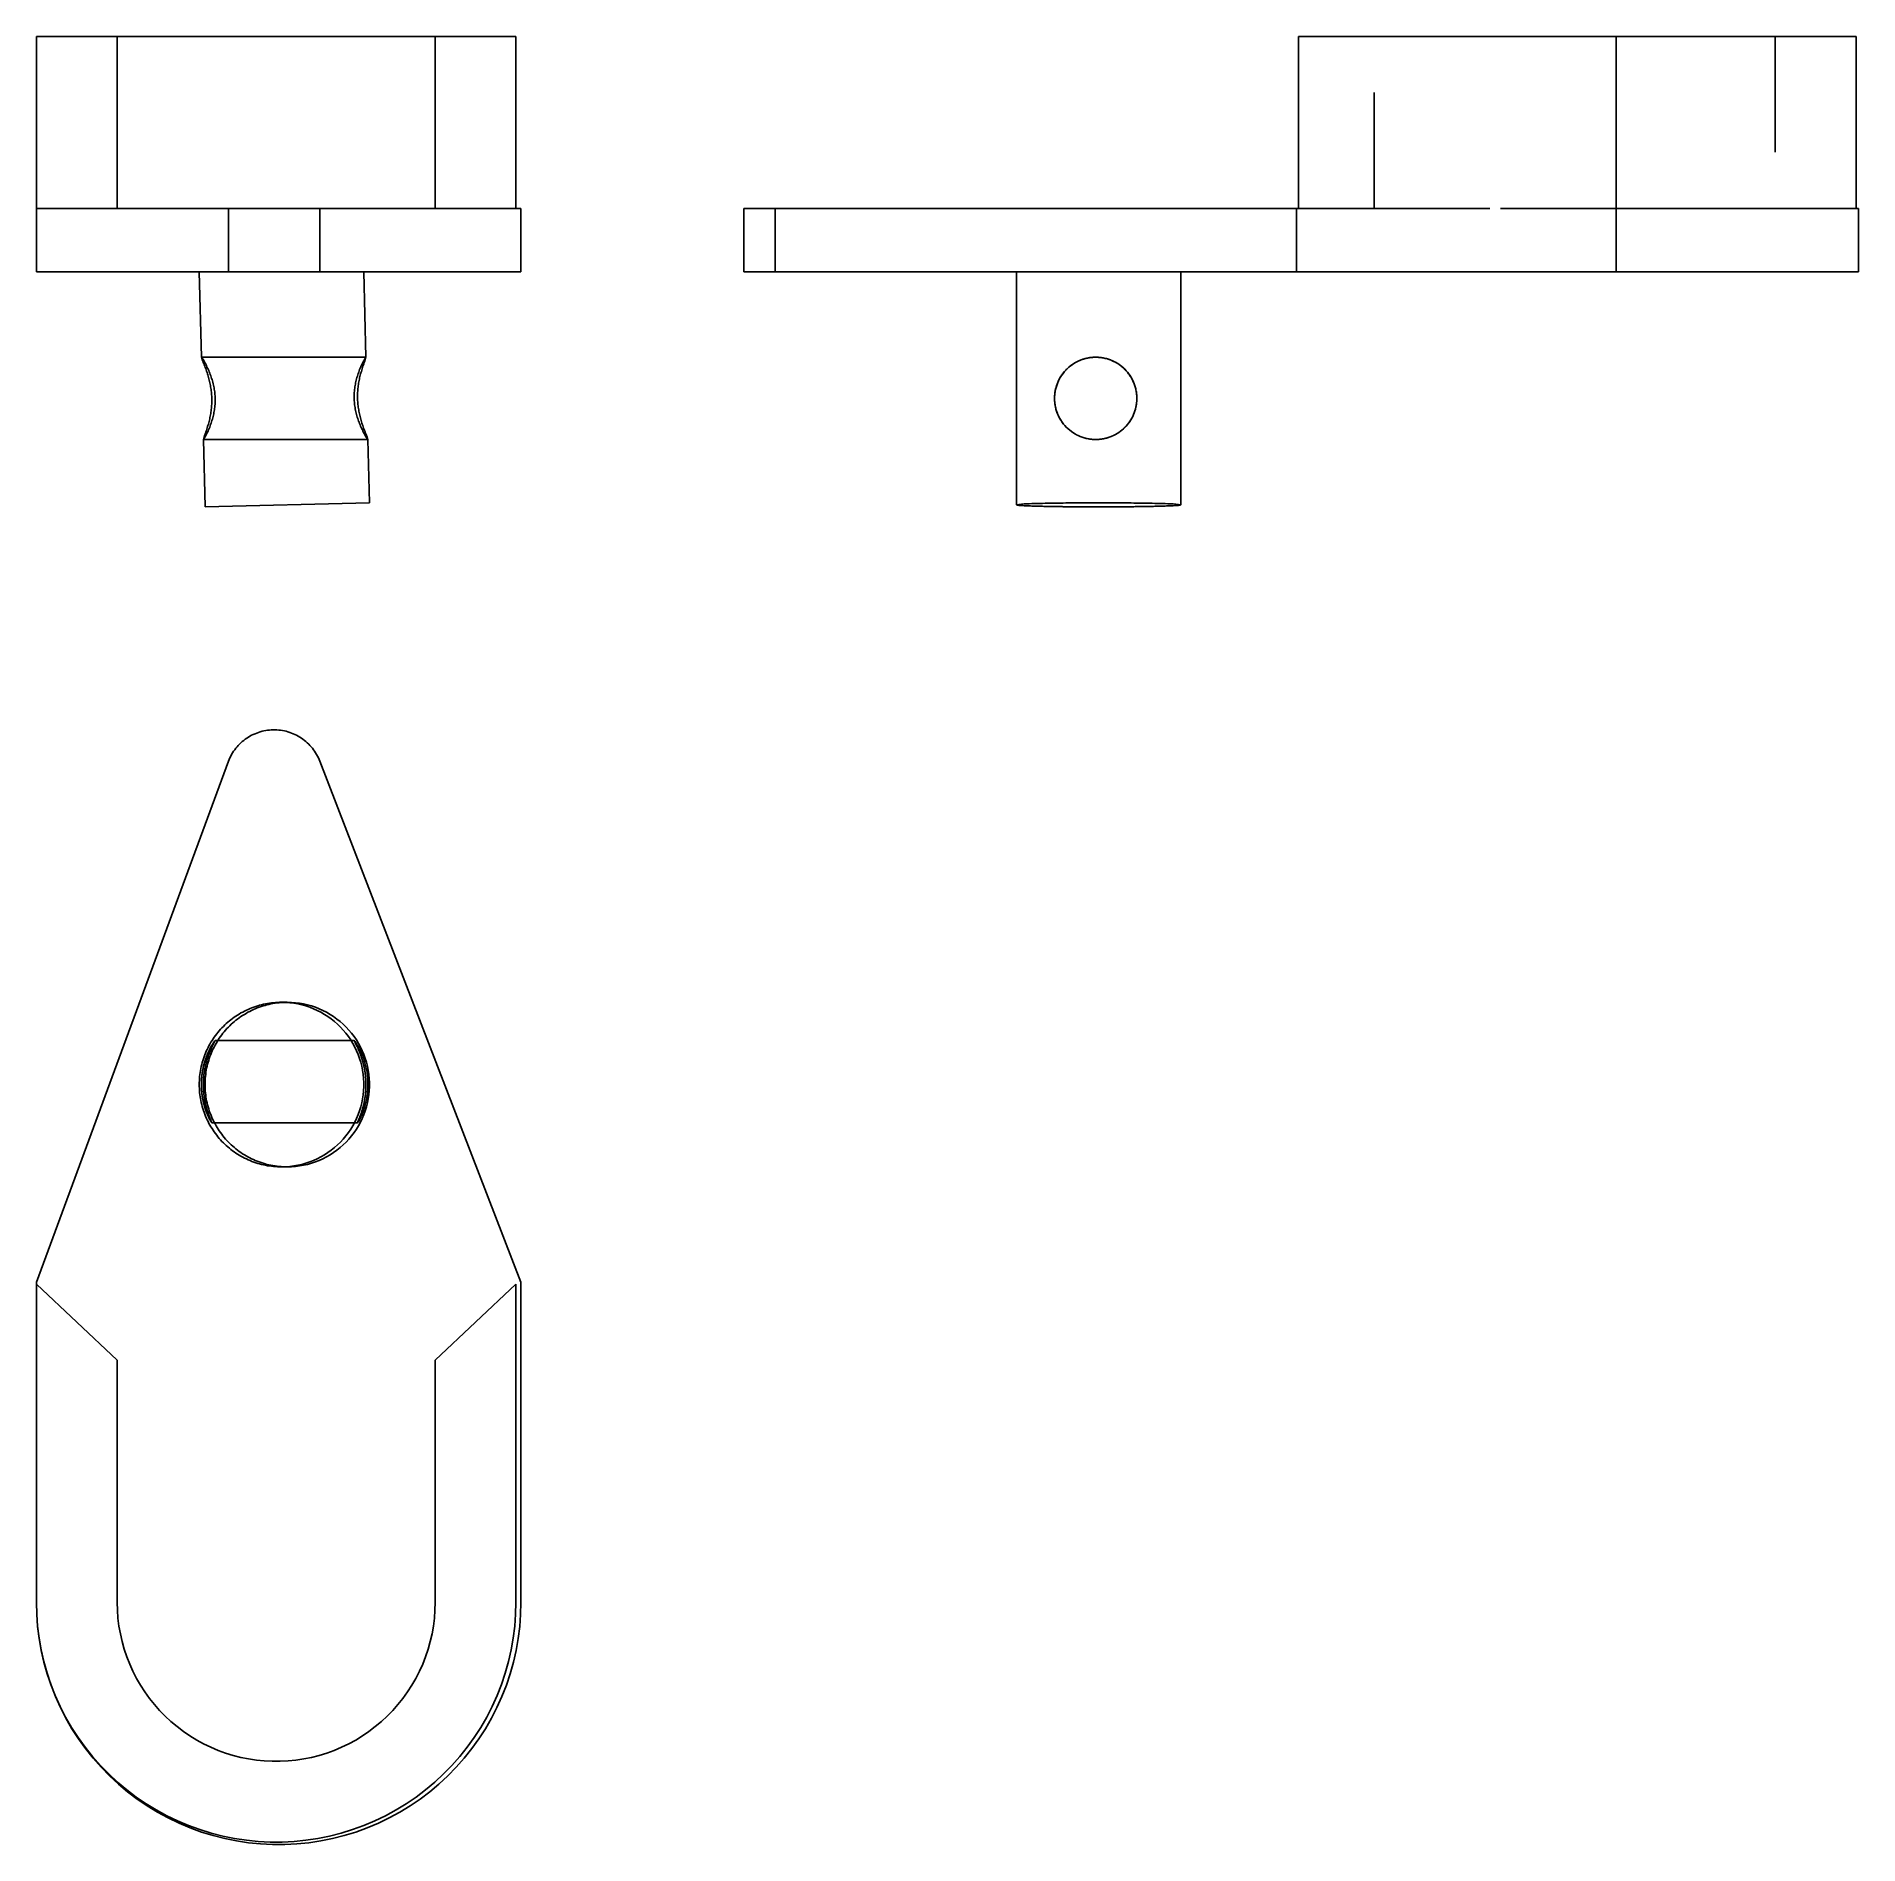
# Model space of a CAD drawing. Extents: x 0 to 1.57, y 0 to 1.56.
import ezdxf

# ---------------------------------------------------------------- set-up
doc = ezdxf.new("R2010")
doc.units = 0
doc.linetypes.add('HIDDEN', pattern=[0.04813, 0.032103, -0.016027])
for name, color, linetype in [('FRONT', 7, 'CONTINUOUS'), ('FRONT_HID', 7, 'HIDDEN'), ('LEFT', 7, 'CONTINUOUS'), ('LEFT_HID', 7, 'HIDDEN'), ('TOP', 7, 'CONTINUOUS'), ('TOP_HID', 7, 'HIDDEN')]:
    doc.layers.add(name, color=color, linetype=linetype)

msp = doc.modelspace()

# ---------------------------------------------------------------- linework, layer by layer
at = {"layer": 'FRONT'}
for p, q in [((0, 1.412809), (0, 1.561247)), ((0.069737, 1.561247), (0, 1.561247)), ((0.344326, 1.561247), (0.069737, 1.561247)), ((0.069737, 1.412809), (0.069737, 1.561247)), ((0.414063, 1.561247), (0.344326, 1.561247)), ((0.344326, 1.412809), (0.344326, 1.561247)), ((0.414063, 1.412809), (0.414063, 1.561247)), ((0, 1.358122), (0, 1.412809)), ((0.165789, 1.412809), (0, 1.412809)), ((0.165789, 1.358122), (0.165789, 1.412809)), ((0.244737, 1.412809), (0.165789, 1.412809)), ((0.418421, 1.412809), (0.244737, 1.412809)), ((0.244737, 1.358122), (0.244737, 1.412809)), ((0.418421, 1.358122), (0.418421, 1.412809)), ((0.165789, 1.358122), (0, 1.358122)), ((0.140604, 1.358121), (0.140625, 1.358122)), ((0.140604, 1.358121), (0.142419, 1.284183)), ((0.244737, 1.358122), (0.165789, 1.358122)), ((0.418421, 1.358122), (0.244737, 1.358122)), ((0.284567, 1.284183), (0.282752, 1.358122)), ((0.142462, 1.284273), (0.142419, 1.284183)), ((0.142419, 1.284183), (0.142755, 1.283074)), ((0.143222, 1.283363), (0.142462, 1.284273)), ((0.142755, 1.283074), (0.143179, 1.281992)), ((0.143179, 1.281992), (0.143615, 1.280915)), ((0.143867, 1.282354), (0.143222, 1.283363)), ((0.143615, 1.280915), (0.144053, 1.279839)), ((0.14448, 1.281325), (0.143867, 1.282354)), ((0.144053, 1.279839), (0.144488, 1.278762)), ((0.145072, 1.280284), (0.14448, 1.281325)), ((0.144488, 1.278762), (0.144918, 1.277682)), ((0.144918, 1.277682), (0.14534, 1.2766)), ((0.145646, 1.279232), (0.145072, 1.280284)), ((0.14534, 1.2766), (0.145753, 1.275514)), ((0.146204, 1.278172), (0.145646, 1.279232)), ((0.145753, 1.275514), (0.146157, 1.274425)), ((0.146746, 1.277104), (0.146204, 1.278172)), ((0.147273, 1.276028), (0.146746, 1.277104)), ((0.147785, 1.274945), (0.147273, 1.276028)), ((0.148281, 1.273855), (0.147785, 1.274945)), ((0.279124, 1.273634), (0.279571, 1.274745)), ((0.279571, 1.274745), (0.280036, 1.275849)), ((0.280036, 1.275849), (0.280517, 1.276946)), ((0.280517, 1.276946), (0.281014, 1.278036)), ((0.281014, 1.278036), (0.281527, 1.279118)), ((0.281613, 1.275377), (0.281259, 1.274271)), ((0.281527, 1.279118), (0.282059, 1.280192)), ((0.281978, 1.27648), (0.281613, 1.275377)), ((0.282352, 1.27758), (0.281978, 1.27648)), ((0.282059, 1.280192), (0.282609, 1.281256)), ((0.282734, 1.278678), (0.282352, 1.27758)), ((0.282609, 1.281256), (0.283182, 1.282308)), ((0.283122, 1.279773), (0.282734, 1.278678)), ((0.283513, 1.280867), (0.283122, 1.279773)), ((0.283182, 1.282308), (0.283789, 1.28334)), ((0.283903, 1.281961), (0.283513, 1.280867)), ((0.283789, 1.28334), (0.284519, 1.284273)), ((0.28428, 1.28306), (0.283903, 1.281961)), ((0.284567, 1.284183), (0.28428, 1.28306)), ((0.284519, 1.284273), (0.284567, 1.284183)), ((0.146157, 1.274425), (0.146551, 1.273332)), ((0.146551, 1.273332), (0.146933, 1.272235)), ((0.146933, 1.272235), (0.147304, 1.271134)), ((0.147304, 1.271134), (0.147662, 1.270028)), ((0.147662, 1.270028), (0.148007, 1.268919)), ((0.148007, 1.268919), (0.148338, 1.267805)), ((0.148762, 1.272758), (0.148281, 1.273855)), ((0.148338, 1.267805), (0.148656, 1.266688)), ((0.148656, 1.266688), (0.148958, 1.265566)), ((0.149227, 1.271654), (0.148762, 1.272758)), ((0.148958, 1.265566), (0.149246, 1.26444)), ((0.149676, 1.270543), (0.149227, 1.271654)), ((0.149246, 1.26444), (0.149517, 1.263311)), ((0.149517, 1.263311), (0.149772, 1.262177)), ((0.150108, 1.269426), (0.149676, 1.270543)), ((0.149772, 1.262177), (0.150011, 1.26104)), ((0.150011, 1.26104), (0.150232, 1.2599)), ((0.150522, 1.268302), (0.150108, 1.269426)), ((0.150232, 1.2599), (0.150436, 1.258756)), ((0.150919, 1.267172), (0.150522, 1.268302)), ((0.151296, 1.266035), (0.150919, 1.267172)), ((0.151655, 1.264892), (0.151296, 1.266035)), ((0.151994, 1.263743), (0.151655, 1.264892)), ((0.152313, 1.262588), (0.151994, 1.263743)), ((0.152611, 1.261428), (0.152313, 1.262588)), ((0.152887, 1.260262), (0.152611, 1.261428)), ((0.153141, 1.259092), (0.152887, 1.260262)), ((0.153372, 1.257917), (0.153141, 1.259092)), ((0.275008, 1.258649), (0.275198, 1.259832)), ((0.275198, 1.259832), (0.275411, 1.261011)), ((0.275411, 1.261011), (0.275646, 1.262185)), ((0.275646, 1.262185), (0.275904, 1.263355)), ((0.275904, 1.263355), (0.276183, 1.26452)), ((0.276183, 1.26452), (0.276484, 1.26568)), ((0.276484, 1.26568), (0.276804, 1.266834)), ((0.276804, 1.266834), (0.277145, 1.267982)), ((0.277145, 1.267982), (0.277504, 1.269125)), ((0.277504, 1.269125), (0.277882, 1.270262)), ((0.2779, 1.259565), (0.277757, 1.258413)), ((0.277882, 1.270262), (0.278279, 1.271392)), ((0.278062, 1.260716), (0.2779, 1.259565)), ((0.278241, 1.261864), (0.278062, 1.260716)), ((0.278438, 1.263009), (0.278241, 1.261864)), ((0.278279, 1.271392), (0.278692, 1.272516)), ((0.278652, 1.264151), (0.278438, 1.263009)), ((0.278883, 1.265289), (0.278652, 1.264151)), ((0.278692, 1.272516), (0.279124, 1.273634)), ((0.279129, 1.266425), (0.278883, 1.265289)), ((0.279391, 1.267556), (0.279129, 1.266425)), ((0.279668, 1.268685), (0.279391, 1.267556)), ((0.27996, 1.269809), (0.279668, 1.268685)), ((0.280266, 1.27093), (0.27996, 1.269809)), ((0.280584, 1.272047), (0.280266, 1.27093)), ((0.280916, 1.273161), (0.280584, 1.272047)), ((0.281259, 1.274271), (0.280916, 1.273161)), ((0.150436, 1.258756), (0.150622, 1.257609)), ((0.150622, 1.257609), (0.150789, 1.25646)), ((0.150789, 1.25646), (0.150938, 1.255308)), ((0.150938, 1.255308), (0.151068, 1.254153)), ((0.151068, 1.254153), (0.151179, 1.252997)), ((0.151179, 1.252997), (0.15127, 1.251838)), ((0.15127, 1.251838), (0.151341, 1.250679)), ((0.151353, 1.243711), (0.151286, 1.242551)), ((0.151341, 1.250679), (0.151393, 1.249518)), ((0.1514, 1.244872), (0.151353, 1.243711)), ((0.151393, 1.249518), (0.151424, 1.248357)), ((0.151428, 1.246033), (0.1514, 1.244872)), ((0.151424, 1.248357), (0.151436, 1.247195)), ((0.151436, 1.247195), (0.151428, 1.246033)), ((0.15358, 1.256737), (0.153372, 1.257917)), ((0.153765, 1.255553), (0.15358, 1.256737)), ((0.153925, 1.254366), (0.153765, 1.255553)), ((0.154061, 1.253176), (0.153925, 1.254366)), ((0.154172, 1.251983), (0.154061, 1.253176)), ((0.154143, 1.242412), (0.154235, 1.243606)), ((0.154257, 1.250788), (0.154172, 1.251983)), ((0.154235, 1.243606), (0.154303, 1.244802)), ((0.154317, 1.249592), (0.154257, 1.250788)), ((0.154303, 1.244802), (0.154345, 1.245999)), ((0.154352, 1.248395), (0.154317, 1.249592)), ((0.154345, 1.245999), (0.154361, 1.247197)), ((0.154361, 1.247197), (0.154352, 1.248395)), ((0.274364, 1.250296), (0.274381, 1.251494)), ((0.274373, 1.249098), (0.274364, 1.250296)), ((0.274408, 1.247901), (0.274373, 1.249098)), ((0.274381, 1.251494), (0.274423, 1.252691)), ((0.274468, 1.246705), (0.274408, 1.247901)), ((0.274423, 1.252691), (0.27449, 1.253887)), ((0.274554, 1.24551), (0.274468, 1.246705)), ((0.27449, 1.253887), (0.274583, 1.255081)), ((0.274664, 1.244317), (0.274554, 1.24551)), ((0.274583, 1.255081), (0.2747, 1.256274)), ((0.2748, 1.243127), (0.274664, 1.244317)), ((0.2747, 1.256274), (0.274842, 1.257463)), ((0.27496, 1.24194), (0.2748, 1.243127)), ((0.274842, 1.257463), (0.275008, 1.258649)), ((0.277297, 1.25146), (0.277289, 1.250298)), ((0.277289, 1.250298), (0.277301, 1.249136)), ((0.277325, 1.252621), (0.277297, 1.25146)), ((0.277301, 1.249136), (0.277333, 1.247975)), ((0.277372, 1.253782), (0.277325, 1.252621)), ((0.277333, 1.247975), (0.277384, 1.246814)), ((0.27744, 1.254942), (0.277372, 1.253782)), ((0.277384, 1.246814), (0.277456, 1.245655)), ((0.277526, 1.2561), (0.27744, 1.254942)), ((0.277456, 1.245655), (0.277547, 1.244497)), ((0.277632, 1.257257), (0.277526, 1.2561)), ((0.277547, 1.244497), (0.277657, 1.24334)), ((0.277757, 1.258413), (0.277632, 1.257257)), ((0.277657, 1.24334), (0.277787, 1.242186)), ((0.148765, 1.227684), (0.14846, 1.226563)), ((0.149057, 1.228808), (0.148765, 1.227684)), ((0.149334, 1.229937), (0.149057, 1.228808)), ((0.149596, 1.231069), (0.149334, 1.229937)), ((0.149843, 1.232204), (0.149596, 1.231069)), ((0.150073, 1.233343), (0.149843, 1.232204)), ((0.150287, 1.234484), (0.150073, 1.233343)), ((0.150484, 1.235629), (0.150287, 1.234484)), ((0.150663, 1.236777), (0.150484, 1.235629)), ((0.150825, 1.237928), (0.150663, 1.236777)), ((0.150968, 1.239081), (0.150825, 1.237928)), ((0.150843, 1.227231), (0.151221, 1.228368)), ((0.151093, 1.240236), (0.150968, 1.239081)), ((0.151199, 1.241393), (0.151093, 1.240236)), ((0.151286, 1.242551), (0.151199, 1.241393)), ((0.151221, 1.228368), (0.151581, 1.229511)), ((0.151581, 1.229511), (0.151921, 1.230659)), ((0.151921, 1.230659), (0.152242, 1.231813)), ((0.152242, 1.231813), (0.152542, 1.232973)), ((0.152542, 1.232973), (0.152821, 1.234138)), ((0.152821, 1.234138), (0.153079, 1.235308)), ((0.153079, 1.235308), (0.153314, 1.236482)), ((0.153314, 1.236482), (0.153527, 1.237661)), ((0.153527, 1.237661), (0.153717, 1.238844)), ((0.153717, 1.238844), (0.153883, 1.24003)), ((0.153883, 1.24003), (0.154025, 1.24122)), ((0.154025, 1.24122), (0.154143, 1.242412)), ((0.275145, 1.240756), (0.27496, 1.24194)), ((0.275353, 1.239577), (0.275145, 1.240756)), ((0.275584, 1.238401), (0.275353, 1.239577)), ((0.275838, 1.237231), (0.275584, 1.238401)), ((0.276115, 1.236065), (0.275838, 1.237231)), ((0.276412, 1.234905), (0.276115, 1.236065)), ((0.276731, 1.23375), (0.276412, 1.234905)), ((0.27707, 1.232601), (0.276731, 1.23375)), ((0.277429, 1.231458), (0.27707, 1.232601)), ((0.277807, 1.230322), (0.277429, 1.231458)), ((0.277787, 1.242186), (0.277936, 1.241033)), ((0.278203, 1.229191), (0.277807, 1.230322)), ((0.277936, 1.241033), (0.278103, 1.239884)), ((0.278103, 1.239884), (0.278289, 1.238737)), ((0.278617, 1.228067), (0.278203, 1.229191)), ((0.278289, 1.238737), (0.278493, 1.237593)), ((0.278493, 1.237593), (0.278714, 1.236453)), ((0.279049, 1.22695), (0.278617, 1.228067)), ((0.278714, 1.236453), (0.278953, 1.235316)), ((0.278953, 1.235316), (0.279208, 1.234182)), ((0.279208, 1.234182), (0.27948, 1.233053)), ((0.27948, 1.233053), (0.279767, 1.231927)), ((0.279767, 1.231927), (0.28007, 1.230805)), ((0.28007, 1.230805), (0.280387, 1.229688)), ((0.280387, 1.229688), (0.280718, 1.228574)), ((0.280718, 1.228574), (0.281063, 1.227465)), ((0.281063, 1.227465), (0.281422, 1.22636)), ((0.144445, 1.214433), (0.144159, 1.213311)), ((0.144159, 1.213311), (0.145589, 1.155057)), ((0.144159, 1.213311), (0.144206, 1.21322)), ((0.144206, 1.21322), (0.144936, 1.214153)), ((0.144822, 1.215532), (0.144445, 1.214433)), ((0.145212, 1.216627), (0.144822, 1.215532)), ((0.144936, 1.214153), (0.145543, 1.215185)), ((0.145604, 1.217721), (0.145212, 1.216627)), ((0.145543, 1.215185), (0.146116, 1.216237)), ((0.145992, 1.218816), (0.145604, 1.217721)), ((0.146373, 1.219913), (0.145992, 1.218816)), ((0.146116, 1.216237), (0.146667, 1.217301)), ((0.146747, 1.221013), (0.146373, 1.219913)), ((0.146667, 1.217301), (0.147198, 1.218375)), ((0.147112, 1.222116), (0.146747, 1.221013)), ((0.147466, 1.223222), (0.147112, 1.222116)), ((0.147198, 1.218375), (0.147712, 1.219457)), ((0.14781, 1.224332), (0.147466, 1.223222)), ((0.147712, 1.219457), (0.148209, 1.220547)), ((0.148141, 1.225446), (0.14781, 1.224332)), ((0.14846, 1.226563), (0.148141, 1.225446)), ((0.148209, 1.220547), (0.148689, 1.221644)), ((0.148689, 1.221644), (0.149154, 1.222748)), ((0.149154, 1.222748), (0.149602, 1.223859)), ((0.149602, 1.223859), (0.150033, 1.224977)), ((0.150033, 1.224977), (0.150447, 1.226101)), ((0.150447, 1.226101), (0.150843, 1.227231)), ((0.279498, 1.225839), (0.279049, 1.22695)), ((0.279963, 1.224735), (0.279498, 1.225839)), ((0.280444, 1.223638), (0.279963, 1.224735)), ((0.28094, 1.222548), (0.280444, 1.223638)), ((0.281452, 1.221465), (0.28094, 1.222548)), ((0.281422, 1.22636), (0.281792, 1.225259)), ((0.281979, 1.220389), (0.281452, 1.221465)), ((0.281792, 1.225259), (0.282175, 1.224162)), ((0.282522, 1.219321), (0.281979, 1.220389)), ((0.282175, 1.224162), (0.282568, 1.223068)), ((0.283079, 1.218261), (0.282522, 1.219321)), ((0.282568, 1.223068), (0.282972, 1.221979)), ((0.282972, 1.221979), (0.283386, 1.220893)), ((0.283653, 1.21721), (0.283079, 1.218261)), ((0.283386, 1.220893), (0.283808, 1.219811)), ((0.284245, 1.216168), (0.283653, 1.21721)), ((0.283808, 1.219811), (0.284237, 1.218731)), ((0.284237, 1.218731), (0.284672, 1.217654)), ((0.284858, 1.215139), (0.284245, 1.216168)), ((0.284672, 1.217654), (0.28511, 1.216578)), ((0.285503, 1.21413), (0.284858, 1.215139)), ((0.28511, 1.216578), (0.285546, 1.215501)), ((0.286264, 1.21322), (0.285503, 1.21413)), ((0.285546, 1.215501), (0.28597, 1.21442)), ((0.28597, 1.21442), (0.286307, 1.213311)), ((0.286307, 1.213311), (0.286264, 1.21322)), ((0.287651, 1.158545), (0.286307, 1.213311)), ((0.145589, 1.155057), (0.287651, 1.158545))]:
    msp.add_line(p, q, dxfattribs=at)
at = {"layer": 'FRONT_HID', "linetype": 'HIDDEN'}
for p, q in [((0, 1.561247), (0.414063, 1.561247)), ((0, 1.412809), (0.418421, 1.412809)), ((0, 1.412809), (0.414063, 1.412809)), ((0.069737, 1.412809), (0, 1.412809)), ((0.344326, 1.412809), (0.069737, 1.412809)), ((0.414063, 1.412809), (0.344326, 1.412809)), ((0, 1.358122), (0.418421, 1.358122)), ((0.140625, 1.358122), (0.140604, 1.358121)), ((0.140625, 1.358122), (0.282752, 1.358122)), ((0.282752, 1.358122), (0.140625, 1.358122)), ((0.282752, 1.358122), (0.282752, 1.358122)), ((0.210938, 1.284273), (0.142462, 1.284273)), ((0.210938, 1.284273), (0.284519, 1.284273)), ((0.144206, 1.21322), (0.210938, 1.21322)), ((0.286264, 1.21322), (0.210938, 1.21322))]:
    msp.add_line(p, q, dxfattribs=at)
at = {"layer": 'LEFT'}
for p, q in [((1.089752, 1.412809), (1.089752, 1.561247)), ((1.089752, 1.561247), (1.36434, 1.561247)), ((1.36434, 1.561247), (1.571372, 1.561247)), ((1.36434, 1.412809), (1.36434, 1.561247)), ((1.571372, 1.561247), (1.571372, 1.412809)), ((0.610943, 1.412809), (0.638025, 1.412809)), ((0.610943, 1.412809), (0.610943, 1.358122)), ((0.638025, 1.358122), (0.638025, 1.412809)), ((0.638025, 1.412809), (1.088025, 1.412809)), ((1.088025, 1.358122), (1.088025, 1.412809)), ((1.088025, 1.412809), (1.089752, 1.412809)), ((1.36434, 1.412809), (1.573551, 1.412809)), ((1.36434, 1.358122), (1.36434, 1.412809)), ((1.573551, 1.412809), (1.573551, 1.358122)), ((0.610943, 1.358122), (0.638025, 1.358122)), ((0.638025, 1.358122), (1.088025, 1.358122)), ((0.846232, 1.156801), (0.846232, 1.358122)), ((0.917284, 1.358121), (0.915541, 1.358122)), ((0.919028, 1.358122), (0.917284, 1.358121)), ((0.988337, 1.156801), (0.988337, 1.358122)), ((1.088025, 1.358122), (1.36434, 1.358122)), ((1.36434, 1.358122), (1.573551, 1.358122)), ((0.890149, 1.274375), (0.891487, 1.275596)), ((0.891487, 1.275596), (0.892886, 1.276747)), ((0.892886, 1.276747), (0.894342, 1.277825)), ((0.894342, 1.277825), (0.895851, 1.278828)), ((0.895851, 1.278828), (0.897409, 1.279752)), ((0.897409, 1.279752), (0.899012, 1.280596)), ((0.899012, 1.280596), (0.900656, 1.281357)), ((0.900656, 1.281357), (0.902337, 1.282033)), ((0.902337, 1.282033), (0.90405, 1.282623)), ((0.90405, 1.282623), (0.90579, 1.283124)), ((0.90579, 1.283124), (0.907555, 1.283536)), ((0.907555, 1.283536), (0.909337, 1.283858)), ((0.909337, 1.283858), (0.911134, 1.284088)), ((0.911134, 1.284088), (0.912941, 1.284227)), ((0.912941, 1.284227), (0.914752, 1.284273)), ((0.914752, 1.284273), (0.917284, 1.284183)), ((0.914752, 1.284273), (0.915684, 1.284261)), ((0.915684, 1.284261), (0.916617, 1.284224)), ((0.916617, 1.284224), (0.917547, 1.284163)), ((0.917284, 1.284183), (0.918968, 1.284022)), ((0.917547, 1.284163), (0.918476, 1.284077)), ((0.918476, 1.284077), (0.919403, 1.283967)), ((0.918968, 1.284022), (0.920641, 1.283781)), ((0.919403, 1.283967), (0.920326, 1.283833)), ((0.920326, 1.283833), (0.921245, 1.283674)), ((0.920641, 1.283781), (0.922302, 1.283461)), ((0.921245, 1.283674), (0.92216, 1.283492)), ((0.92216, 1.283492), (0.92307, 1.283285)), ((0.922302, 1.283461), (0.923945, 1.283063)), ((0.92307, 1.283285), (0.923974, 1.283055)), ((0.923945, 1.283063), (0.925567, 1.282586)), ((0.923974, 1.283055), (0.924871, 1.282801)), ((0.924871, 1.282801), (0.925762, 1.282524)), ((0.925567, 1.282586), (0.927165, 1.282033)), ((0.925762, 1.282524), (0.926645, 1.282223)), ((0.926645, 1.282223), (0.92752, 1.281899)), ((0.927165, 1.282033), (0.928735, 1.281405)), ((0.92752, 1.281899), (0.928386, 1.281552)), ((0.928386, 1.281552), (0.929243, 1.281183)), ((0.928735, 1.281405), (0.930273, 1.280703)), ((0.929243, 1.281183), (0.930089, 1.280791)), ((0.930089, 1.280791), (0.930926, 1.280378)), ((0.930273, 1.280703), (0.931776, 1.279928)), ((0.930926, 1.280378), (0.93175, 1.279942)), ((0.93175, 1.279942), (0.932564, 1.279485)), ((0.931776, 1.279928), (0.933241, 1.279082)), ((0.932564, 1.279485), (0.933365, 1.279007)), ((0.933241, 1.279082), (0.934663, 1.278168)), ((0.933365, 1.279007), (0.934153, 1.278508)), ((0.934153, 1.278508), (0.934927, 1.277988)), ((0.934663, 1.278168), (0.936041, 1.277188)), ((0.934927, 1.277988), (0.935688, 1.277448)), ((0.935688, 1.277448), (0.936435, 1.276889)), ((0.936041, 1.277188), (0.93737, 1.276142)), ((0.936435, 1.276889), (0.937166, 1.276309)), ((0.937166, 1.276309), (0.937882, 1.275711)), ((0.93737, 1.276142), (0.938648, 1.275035)), ((0.937882, 1.275711), (0.938582, 1.275095)), ((0.938582, 1.275095), (0.939266, 1.27446)), ((0.938648, 1.275035), (0.939872, 1.273868)), ((0.880285, 1.257358), (0.880768, 1.259103)), ((0.880333, 1.257549), (0.880989, 1.259802)), ((0.880768, 1.259103), (0.881341, 1.260822)), ((0.881341, 1.260822), (0.882, 1.26251)), ((0.882, 1.26251), (0.882744, 1.264161)), ((0.882744, 1.264161), (0.883571, 1.265773)), ((0.883571, 1.265773), (0.88448, 1.26734)), ((0.88448, 1.26734), (0.885467, 1.268859)), ((0.885467, 1.268859), (0.88653, 1.270326)), ((0.88653, 1.270326), (0.887667, 1.271737)), ((0.887667, 1.271737), (0.888874, 1.273087)), ((0.888874, 1.273087), (0.890149, 1.274375)), ((0.939266, 1.27446), (0.939932, 1.273808)), ((0.939872, 1.273868), (0.941039, 1.272644)), ((0.939932, 1.273808), (0.940582, 1.273138)), ((0.940582, 1.273138), (0.941213, 1.272451)), ((0.941039, 1.272644), (0.942146, 1.271366)), ((0.941213, 1.272451), (0.941826, 1.271748)), ((0.941826, 1.271748), (0.942421, 1.271029)), ((0.942146, 1.271366), (0.943191, 1.270037)), ((0.942421, 1.271029), (0.942997, 1.270295)), ((0.942997, 1.270295), (0.943553, 1.269546)), ((0.943191, 1.270037), (0.944172, 1.26866)), ((0.943553, 1.269546), (0.944089, 1.268783)), ((0.944089, 1.268783), (0.944605, 1.268006)), ((0.944172, 1.26866), (0.945087, 1.267237)), ((0.944605, 1.268006), (0.9451, 1.267215)), ((0.945087, 1.267237), (0.945932, 1.265773)), ((0.9451, 1.267215), (0.945575, 1.266412)), ((0.945575, 1.266412), (0.946028, 1.265597)), ((0.945932, 1.265773), (0.946707, 1.26427)), ((0.946028, 1.265597), (0.946459, 1.26477)), ((0.946459, 1.26477), (0.946869, 1.263931)), ((0.946707, 1.26427), (0.947409, 1.262732)), ((0.946869, 1.263931), (0.947257, 1.263083)), ((0.947257, 1.263083), (0.947622, 1.262225)), ((0.947409, 1.262732), (0.948038, 1.261162)), ((0.947622, 1.262225), (0.947965, 1.261357)), ((0.947965, 1.261357), (0.948284, 1.26048)), ((0.948038, 1.261162), (0.948591, 1.259564)), ((0.948284, 1.26048), (0.948581, 1.259596)), ((0.948581, 1.259596), (0.948854, 1.258704)), ((0.948591, 1.259564), (0.949067, 1.257942)), ((0.879226, 1.24858), (0.879227, 1.249122)), ((0.879232, 1.248039), (0.879226, 1.24858)), ((0.879227, 1.248385), (0.879255, 1.250197)), ((0.879227, 1.249122), (0.879237, 1.249663)), ((0.879292, 1.246575), (0.879227, 1.248385)), ((0.879247, 1.247498), (0.879232, 1.248039)), ((0.879237, 1.249663), (0.879255, 1.250204)), ((0.87927, 1.246957), (0.879247, 1.247498)), ((0.879255, 1.250197), (0.879375, 1.252004)), ((0.879255, 1.250204), (0.879282, 1.250745)), ((0.879302, 1.246417), (0.87927, 1.246957)), ((0.879282, 1.250745), (0.879316, 1.251285)), ((0.879449, 1.24477), (0.879292, 1.246575)), ((0.879341, 1.245877), (0.879302, 1.246417)), ((0.879316, 1.251285), (0.879359, 1.251825)), ((0.879389, 1.245337), (0.879341, 1.245877)), ((0.879359, 1.251825), (0.87941, 1.252364)), ((0.879375, 1.252004), (0.879587, 1.253803)), ((0.879445, 1.244799), (0.879389, 1.245337)), ((0.87941, 1.252364), (0.879469, 1.252902)), ((0.87951, 1.244261), (0.879445, 1.244799)), ((0.879697, 1.242975), (0.879449, 1.24477)), ((0.879469, 1.252902), (0.879537, 1.253439)), ((0.879582, 1.243725), (0.87951, 1.244261)), ((0.879537, 1.253439), (0.879612, 1.253975)), ((0.879663, 1.24319), (0.879582, 1.243725)), ((0.879587, 1.253803), (0.879891, 1.255589)), ((0.879612, 1.253975), (0.879696, 1.25451)), ((0.879751, 1.242656), (0.879663, 1.24319)), ((0.879696, 1.25451), (0.879788, 1.255043)), ((0.879788, 1.255043), (0.879888, 1.255575)), ((0.879888, 1.255575), (0.879996, 1.256106)), ((0.879891, 1.255589), (0.880285, 1.257358)), ((0.879996, 1.256106), (0.880112, 1.256634)), ((0.880142, 1.256766), (0.880305, 1.257437)), ((0.948854, 1.258704), (0.949104, 1.257805)), ((0.949067, 1.257942), (0.949466, 1.256298)), ((0.949104, 1.257805), (0.94933, 1.2569)), ((0.94933, 1.2569), (0.949532, 1.255989)), ((0.949466, 1.256298), (0.949786, 1.254638)), ((0.949532, 1.255989), (0.94971, 1.255074)), ((0.94971, 1.255074), (0.949864, 1.254154)), ((0.949786, 1.254638), (0.950027, 1.252964)), ((0.950027, 1.244529), (0.949786, 1.242855)), ((0.949864, 1.254154), (0.949994, 1.25323)), ((0.949994, 1.25323), (0.9501, 1.252303)), ((0.950027, 1.252964), (0.950187, 1.251281)), ((0.950187, 1.246212), (0.950027, 1.244529)), ((0.9501, 1.252303), (0.950181, 1.251374)), ((0.95022, 1.246713), (0.950154, 1.245782)), ((0.950181, 1.251374), (0.950237, 1.250442)), ((0.950187, 1.251281), (0.950268, 1.249592)), ((0.950268, 1.247901), (0.950187, 1.246212)), ((0.950261, 1.247645), (0.95022, 1.246713)), ((0.950237, 1.250442), (0.95027, 1.24951)), ((0.950278, 1.248577), (0.950261, 1.247645)), ((0.950268, 1.249592), (0.950268, 1.247901)), ((0.95027, 1.24951), (0.950278, 1.248577)), ((0.880037, 1.241196), (0.879697, 1.242975)), ((0.879848, 1.242123), (0.879751, 1.242656)), ((0.879953, 1.241592), (0.879848, 1.242123)), ((0.880066, 1.241062), (0.879953, 1.241592)), ((0.880467, 1.239436), (0.880037, 1.241196)), ((0.880187, 1.240535), (0.880066, 1.241062)), ((0.880317, 1.240009), (0.880187, 1.240535)), ((0.880454, 1.239485), (0.880317, 1.240009)), ((0.880599, 1.238964), (0.880454, 1.239485)), ((0.880986, 1.2377), (0.880467, 1.239436)), ((0.880752, 1.238445), (0.880599, 1.238964)), ((0.880913, 1.237928), (0.880752, 1.238445)), ((0.881082, 1.237413), (0.880913, 1.237928)), ((0.881593, 1.235994), (0.880986, 1.2377)), ((0.881258, 1.236902), (0.881082, 1.237413)), ((0.881443, 1.236393), (0.881258, 1.236902)), ((0.881635, 1.235886), (0.881443, 1.236393)), ((0.882287, 1.23432), (0.881593, 1.235994)), ((0.881834, 1.235383), (0.881635, 1.235886)), ((0.882042, 1.234883), (0.881834, 1.235383)), ((0.882257, 1.234386), (0.882042, 1.234883)), ((0.88248, 1.233893), (0.882257, 1.234386)), ((0.883064, 1.232684), (0.882287, 1.23432)), ((0.88271, 1.233403), (0.88248, 1.233893)), ((0.882947, 1.232917), (0.88271, 1.233403)), ((0.883192, 1.232434), (0.882947, 1.232917)), ((0.883924, 1.231089), (0.883064, 1.232684)), ((0.883444, 1.231955), (0.883192, 1.232434)), ((0.883704, 1.23148), (0.883444, 1.231955)), ((0.883971, 1.231009), (0.883704, 1.23148)), ((0.884864, 1.229541), (0.883924, 1.231089)), ((0.884244, 1.230542), (0.883971, 1.231009)), ((0.884525, 1.230079), (0.884244, 1.230542)), ((0.884813, 1.22962), (0.884525, 1.230079)), ((0.885108, 1.229166), (0.884813, 1.22962)), ((0.885882, 1.228042), (0.884864, 1.229541)), ((0.88541, 1.228717), (0.885108, 1.229166)), ((0.885719, 1.228272), (0.88541, 1.228717)), ((0.886034, 1.227832), (0.885719, 1.228272)), ((0.886975, 1.226597), (0.885882, 1.228042)), ((0.886356, 1.227397), (0.886034, 1.227832)), ((0.886685, 1.226967), (0.886356, 1.227397)), ((0.943191, 1.227456), (0.942146, 1.226127)), ((0.944172, 1.228833), (0.943191, 1.227456)), ((0.944543, 1.229392), (0.943621, 1.228042)), ((0.945087, 1.230256), (0.944172, 1.228833)), ((0.945932, 1.23172), (0.945087, 1.230256)), ((0.946707, 1.233223), (0.945932, 1.23172)), ((0.947409, 1.234761), (0.946707, 1.233223)), ((0.948038, 1.236331), (0.947409, 1.234761)), ((0.948591, 1.237929), (0.948038, 1.236331)), ((0.949067, 1.239551), (0.948591, 1.237929)), ((0.949466, 1.241195), (0.949067, 1.239551)), ((0.949786, 1.242855), (0.949466, 1.241195)), ((0.88702, 1.226542), (0.886685, 1.226967)), ((0.888141, 1.22521), (0.886975, 1.226597)), ((0.887361, 1.226122), (0.88702, 1.226542)), ((0.887709, 1.225707), (0.887361, 1.226122)), ((0.888063, 1.225298), (0.887709, 1.225707)), ((0.888424, 1.224894), (0.888063, 1.225298)), ((0.889375, 1.223884), (0.888141, 1.22521)), ((0.890675, 1.222623), (0.889375, 1.223884)), ((0.892038, 1.221429), (0.890675, 1.222623)), ((0.89346, 1.220307), (0.892038, 1.221429)), ((0.894938, 1.219259), (0.89346, 1.220307)), ((0.896467, 1.218287), (0.894938, 1.219259)), ((0.898043, 1.217395), (0.896467, 1.218287)), ((0.899663, 1.216584), (0.898043, 1.217395)), ((0.901322, 1.215856), (0.899663, 1.216584)), ((0.903017, 1.215214), (0.901322, 1.215856)), ((0.904741, 1.21466), (0.903017, 1.215214)), ((0.906492, 1.214194), (0.904741, 1.21466)), ((0.908886, 1.213708), (0.904841, 1.214631)), ((0.908264, 1.213818), (0.906492, 1.214194)), ((0.910053, 1.213532), (0.908264, 1.213818)), ((0.911854, 1.213339), (0.910053, 1.213532)), ((0.913663, 1.213237), (0.911854, 1.213339)), ((0.915475, 1.213228), (0.913663, 1.213237)), ((0.917284, 1.213311), (0.915475, 1.213228)), ((0.918968, 1.213471), (0.917284, 1.213311)), ((0.920641, 1.213712), (0.918968, 1.213471)), ((0.922302, 1.214032), (0.920641, 1.213712)), ((0.923945, 1.21443), (0.922302, 1.214032)), ((0.925567, 1.214907), (0.923945, 1.21443)), ((0.927165, 1.21546), (0.925567, 1.214907)), ((0.927265, 1.215497), (0.926277, 1.215142)), ((0.928735, 1.216088), (0.927165, 1.21546)), ((0.930273, 1.21679), (0.928735, 1.216088)), ((0.931776, 1.217565), (0.930273, 1.21679)), ((0.933241, 1.218411), (0.931776, 1.217565)), ((0.934663, 1.219325), (0.933241, 1.218411)), ((0.934255, 1.219052), (0.934121, 1.218965)), ((0.934388, 1.21914), (0.934255, 1.219052)), ((0.93452, 1.219228), (0.934388, 1.21914)), ((0.934652, 1.219317), (0.93452, 1.219228)), ((0.934784, 1.219407), (0.934652, 1.219317)), ((0.936041, 1.220306), (0.934663, 1.219325)), ((0.934916, 1.219497), (0.934784, 1.219407)), ((0.935047, 1.219588), (0.934916, 1.219497)), ((0.935177, 1.219679), (0.935047, 1.219588)), ((0.935307, 1.219771), (0.935177, 1.219679)), ((0.935437, 1.219864), (0.935307, 1.219771)), ((0.935567, 1.219957), (0.935437, 1.219864)), ((0.935696, 1.22005), (0.935567, 1.219957)), ((0.935824, 1.220145), (0.935696, 1.22005)), ((0.935952, 1.220239), (0.935824, 1.220145)), ((0.93608, 1.220335), (0.935952, 1.220239)), ((0.93737, 1.221351), (0.936041, 1.220306)), ((0.936207, 1.220431), (0.93608, 1.220335)), ((0.936334, 1.220527), (0.936207, 1.220431)), ((0.93646, 1.220624), (0.936334, 1.220527)), ((0.936586, 1.220722), (0.93646, 1.220624)), ((0.936712, 1.22082), (0.936586, 1.220722)), ((0.936837, 1.220919), (0.936712, 1.22082)), ((0.936961, 1.221018), (0.936837, 1.220919)), ((0.937086, 1.221118), (0.936961, 1.221018)), ((0.937209, 1.221219), (0.937086, 1.221118)), ((0.937332, 1.22132), (0.937209, 1.221219)), ((0.937455, 1.221421), (0.937332, 1.22132)), ((0.938648, 1.222458), (0.93737, 1.221351)), ((0.937578, 1.221524), (0.937455, 1.221421)), ((0.9377, 1.221626), (0.937578, 1.221524)), ((0.937821, 1.221729), (0.9377, 1.221626)), ((0.937942, 1.221833), (0.937821, 1.221729)), ((0.938062, 1.221937), (0.937942, 1.221833)), ((0.938182, 1.222042), (0.938062, 1.221937)), ((0.938302, 1.222148), (0.938182, 1.222042)), ((0.938421, 1.222254), (0.938302, 1.222148)), ((0.93854, 1.22236), (0.938421, 1.222254)), ((0.938658, 1.222467), (0.93854, 1.22236)), ((0.939872, 1.223625), (0.938648, 1.222458)), ((0.938776, 1.222575), (0.938658, 1.222467)), ((0.938893, 1.222683), (0.938776, 1.222575)), ((0.939009, 1.222791), (0.938893, 1.222683)), ((0.939126, 1.2229), (0.939009, 1.222791)), ((0.939241, 1.22301), (0.939126, 1.2229)), ((0.939356, 1.22312), (0.939241, 1.22301)), ((0.939471, 1.223231), (0.939356, 1.22312)), ((0.939585, 1.223342), (0.939471, 1.223231)), ((0.939699, 1.223453), (0.939585, 1.223342)), ((0.939812, 1.223566), (0.939699, 1.223453)), ((0.939925, 1.223678), (0.939812, 1.223566)), ((0.941039, 1.224849), (0.939872, 1.223625)), ((0.940037, 1.223791), (0.939925, 1.223678)), ((0.940149, 1.223905), (0.940037, 1.223791)), ((0.94026, 1.224019), (0.940149, 1.223905)), ((0.940371, 1.224134), (0.94026, 1.224019)), ((0.940481, 1.224249), (0.940371, 1.224134)), ((0.940591, 1.224365), (0.940481, 1.224249)), ((0.9407, 1.224481), (0.940591, 1.224365)), ((0.940808, 1.224598), (0.9407, 1.224481)), ((0.940916, 1.224715), (0.940808, 1.224598)), ((0.941024, 1.224832), (0.940916, 1.224715)), ((0.941131, 1.22495), (0.941024, 1.224832)), ((0.942146, 1.226127), (0.941039, 1.224849)), ((0.941237, 1.225069), (0.941131, 1.22495)), ((0.941343, 1.225188), (0.941237, 1.225069)), ((0.941449, 1.225308), (0.941343, 1.225188)), ((0.941554, 1.225428), (0.941449, 1.225308)), ((0.941658, 1.225548), (0.941554, 1.225428)), ((0.847294, 1.156501), (0.846232, 1.156801)), ((0.848416, 1.156372), (0.847294, 1.156501)), ((0.849541, 1.156275), (0.848416, 1.156372)), ((0.850668, 1.156194), (0.849541, 1.156275)), ((0.851795, 1.156125), (0.850668, 1.156194)), ((0.852922, 1.156062), (0.851795, 1.156125)), ((0.85405, 1.156006), (0.852922, 1.156062)), ((0.855179, 1.155954), (0.85405, 1.156006)), ((0.856307, 1.155906), (0.855179, 1.155954)), ((0.857435, 1.155861), (0.856307, 1.155906)), ((0.858564, 1.155819), (0.857435, 1.155861)), ((0.859693, 1.15578), (0.858564, 1.155819)), ((0.860821, 1.155742), (0.859693, 1.15578)), ((0.86195, 1.155707), (0.860821, 1.155742)), ((0.863079, 1.155674), (0.86195, 1.155707)), ((0.864208, 1.155642), (0.863079, 1.155674)), ((0.865337, 1.155611), (0.864208, 1.155642)), ((0.866466, 1.155582), (0.865337, 1.155611)), ((0.867595, 1.155555), (0.866466, 1.155582)), ((0.868724, 1.155528), (0.867595, 1.155555)), ((0.869853, 1.155503), (0.868724, 1.155528)), ((0.870982, 1.155478), (0.869853, 1.155503)), ((0.872112, 1.155455), (0.870982, 1.155478)), ((0.873241, 1.155433), (0.872112, 1.155455)), ((0.87437, 1.155411), (0.873241, 1.155433)), ((0.875499, 1.155391), (0.87437, 1.155411)), ((0.876628, 1.155371), (0.875499, 1.155391)), ((0.877757, 1.155352), (0.876628, 1.155371)), ((0.878887, 1.155334), (0.877757, 1.155352)), ((0.880016, 1.155316), (0.878887, 1.155334)), ((0.881145, 1.1553), (0.880016, 1.155316)), ((0.882274, 1.155284), (0.881145, 1.1553)), ((0.883404, 1.155268), (0.882274, 1.155284)), ((0.884533, 1.155254), (0.883404, 1.155268)), ((0.885662, 1.155239), (0.884533, 1.155254)), ((0.886792, 1.155226), (0.885662, 1.155239)), ((0.887921, 1.155213), (0.886792, 1.155226)), ((0.88905, 1.155201), (0.887921, 1.155213)), ((0.89018, 1.155189), (0.88905, 1.155201)), ((0.891309, 1.155178), (0.89018, 1.155189)), ((0.892438, 1.155167), (0.891309, 1.155178)), ((0.893568, 1.155157), (0.892438, 1.155167)), ((0.894697, 1.155148), (0.893568, 1.155157)), ((0.895826, 1.155139), (0.894697, 1.155148)), ((0.896956, 1.15513), (0.895826, 1.155139)), ((0.898085, 1.155122), (0.896956, 1.15513)), ((0.899214, 1.155115), (0.898085, 1.155122)), ((0.900344, 1.155108), (0.899214, 1.155115)), ((0.901473, 1.155101), (0.900344, 1.155108)), ((0.902602, 1.155095), (0.901473, 1.155101)), ((0.903732, 1.155089), (0.902602, 1.155095)), ((0.904861, 1.155084), (0.903732, 1.155089)), ((0.905991, 1.155079), (0.904861, 1.155084)), ((0.90712, 1.155075), (0.905991, 1.155079)), ((0.908249, 1.155071), (0.90712, 1.155075)), ((0.909379, 1.155068), (0.908249, 1.155071)), ((0.910508, 1.155065), (0.909379, 1.155068)), ((0.911637, 1.155063), (0.910508, 1.155065)), ((0.912767, 1.155061), (0.911637, 1.155063)), ((0.913896, 1.155059), (0.912767, 1.155061)), ((0.915026, 1.155058), (0.913896, 1.155059)), ((0.916155, 1.155057), (0.915026, 1.155058)), ((0.917284, 1.155057), (0.916155, 1.155057)), ((0.918414, 1.155057), (0.917284, 1.155057)), ((0.919543, 1.155058), (0.918414, 1.155057)), ((0.920672, 1.155059), (0.919543, 1.155058)), ((0.921802, 1.155061), (0.920672, 1.155059)), ((0.922931, 1.155063), (0.921802, 1.155061)), ((0.924061, 1.155065), (0.922931, 1.155063)), ((0.92519, 1.155068), (0.924061, 1.155065)), ((0.926319, 1.155071), (0.92519, 1.155068)), ((0.927449, 1.155075), (0.926319, 1.155071)), ((0.928578, 1.155079), (0.927449, 1.155075)), ((0.929707, 1.155084), (0.928578, 1.155079)), ((0.930837, 1.155089), (0.929707, 1.155084)), ((0.931966, 1.155095), (0.930837, 1.155089)), ((0.933096, 1.155101), (0.931966, 1.155095)), ((0.934225, 1.155108), (0.933096, 1.155101)), ((0.935354, 1.155115), (0.934225, 1.155108)), ((0.936484, 1.155122), (0.935354, 1.155115)), ((0.937613, 1.15513), (0.936484, 1.155122)), ((0.938742, 1.155139), (0.937613, 1.15513)), ((0.939872, 1.155148), (0.938742, 1.155139)), ((0.941001, 1.155157), (0.939872, 1.155148)), ((0.94213, 1.155167), (0.941001, 1.155157)), ((0.94326, 1.155178), (0.94213, 1.155167)), ((0.944389, 1.155189), (0.94326, 1.155178)), ((0.945518, 1.155201), (0.944389, 1.155189)), ((0.946648, 1.155213), (0.945518, 1.155201)), ((0.947777, 1.155226), (0.946648, 1.155213)), ((0.948906, 1.155239), (0.947777, 1.155226)), ((0.950035, 1.155254), (0.948906, 1.155239)), ((0.951165, 1.155268), (0.950035, 1.155254)), ((0.952294, 1.155284), (0.951165, 1.155268)), ((0.953423, 1.1553), (0.952294, 1.155284)), ((0.954553, 1.155316), (0.953423, 1.1553)), ((0.955682, 1.155334), (0.954553, 1.155316)), ((0.956811, 1.155352), (0.955682, 1.155334)), ((0.95794, 1.155371), (0.956811, 1.155352)), ((0.959069, 1.155391), (0.95794, 1.155371)), ((0.960199, 1.155411), (0.959069, 1.155391)), ((0.961328, 1.155433), (0.960199, 1.155411)), ((0.962457, 1.155455), (0.961328, 1.155433)), ((0.963586, 1.155478), (0.962457, 1.155455)), ((0.964715, 1.155503), (0.963586, 1.155478)), ((0.965844, 1.155528), (0.964715, 1.155503)), ((0.966973, 1.155555), (0.965844, 1.155528)), ((0.968102, 1.155582), (0.966973, 1.155555)), ((0.969231, 1.155611), (0.968102, 1.155582)), ((0.97036, 1.155642), (0.969231, 1.155611)), ((0.971489, 1.155674), (0.97036, 1.155642)), ((0.972618, 1.155707), (0.971489, 1.155674)), ((0.973747, 1.155742), (0.972618, 1.155707)), ((0.974876, 1.15578), (0.973747, 1.155742)), ((0.976005, 1.155819), (0.974876, 1.15578)), ((0.977133, 1.155861), (0.976005, 1.155819)), ((0.978262, 1.155906), (0.977133, 1.155861)), ((0.97939, 1.155954), (0.978262, 1.155906)), ((0.980518, 1.156006), (0.97939, 1.155954)), ((0.981646, 1.156062), (0.980518, 1.156006)), ((0.982774, 1.156125), (0.981646, 1.156062)), ((0.983901, 1.156194), (0.982774, 1.156125)), ((0.985028, 1.156275), (0.983901, 1.156194)), ((0.986153, 1.156372), (0.985028, 1.156275)), ((0.987275, 1.156501), (0.986153, 1.156372)), ((0.988337, 1.156801), (0.987275, 1.156501))]:
    msp.add_line(p, q, dxfattribs=at)
at = {"layer": 'LEFT_HID', "linetype": 'HIDDEN'}
for p, q in [((1.089752, 1.561247), (1.15513, 1.561247)), ((1.15513, 1.561247), (1.089752, 1.561247)), ((1.15513, 1.412809), (1.15513, 1.561247)), ((1.15513, 1.561247), (1.36434, 1.561247)), ((1.36434, 1.561247), (1.15513, 1.561247)), ((1.15513, 1.412809), (1.15513, 1.561247)), ((1.36434, 1.561247), (1.501635, 1.561247)), ((1.501635, 1.561247), (1.36434, 1.561247)), ((1.501635, 1.561247), (1.501635, 1.412809)), ((1.36434, 1.412809), (1.088025, 1.412809)), ((1.15513, 1.412809), (1.089752, 1.412809)), ((1.089752, 1.412809), (1.15513, 1.412809)), ((1.36434, 1.412809), (1.089752, 1.412809)), ((1.36434, 1.412809), (1.15513, 1.412809)), ((1.15513, 1.412809), (1.36434, 1.412809)), ((1.36434, 1.412809), (1.571372, 1.412809)), ((1.571372, 1.412809), (1.36434, 1.412809)), ((1.36434, 1.412809), (1.501635, 1.412809)), ((1.501635, 1.412809), (1.36434, 1.412809)), ((0.988337, 1.358122), (0.846232, 1.358122)), ((0.846232, 1.358122), (0.915541, 1.358122)), ((0.919028, 1.358122), (0.915541, 1.358122)), ((0.919028, 1.358122), (0.988337, 1.358122)), ((0.889855, 1.27409), (0.890365, 1.274581)), ((0.890365, 1.274581), (0.890884, 1.275061)), ((0.890884, 1.275061), (0.891412, 1.275531)), ((0.891412, 1.275531), (0.89195, 1.27599)), ((0.89195, 1.27599), (0.892497, 1.276439)), ((0.892497, 1.276439), (0.893053, 1.276876)), ((0.893053, 1.276876), (0.893617, 1.277303)), ((0.893617, 1.277303), (0.89419, 1.277718)), ((0.89419, 1.277718), (0.894771, 1.278122)), ((0.894771, 1.278122), (0.89536, 1.278514)), ((0.89536, 1.278514), (0.895956, 1.278894)), ((0.895956, 1.278894), (0.89656, 1.279262)), ((0.89656, 1.279262), (0.897171, 1.279618)), ((0.897171, 1.279618), (0.897789, 1.279962)), ((0.897789, 1.279962), (0.898414, 1.280293)), ((0.898414, 1.280293), (0.899045, 1.280612)), ((0.899045, 1.280612), (0.899683, 1.280919)), ((0.899683, 1.280919), (0.900327, 1.281212)), ((0.900327, 1.281212), (0.900976, 1.281493)), ((0.900976, 1.281493), (0.90163, 1.281761)), ((0.90163, 1.281761), (0.90229, 1.282016)), ((0.90229, 1.282016), (0.902955, 1.282257)), ((0.902955, 1.282257), (0.903625, 1.282485)), ((0.903625, 1.282485), (0.904299, 1.2827)), ((0.904299, 1.2827), (0.904977, 1.282902)), ((0.904977, 1.282902), (0.905659, 1.283089)), ((0.905659, 1.283089), (0.906344, 1.283264)), ((0.906344, 1.283264), (0.907033, 1.283424)), ((0.907033, 1.283424), (0.907725, 1.283571)), ((0.907725, 1.283571), (0.90842, 1.283704)), ((0.90842, 1.283704), (0.909117, 1.283823)), ((0.909117, 1.283823), (0.909816, 1.283928)), ((0.909816, 1.283928), (0.910518, 1.28402)), ((0.910518, 1.28402), (0.911221, 1.284097)), ((0.911221, 1.284097), (0.911925, 1.28416)), ((0.911925, 1.28416), (0.912631, 1.28421)), ((0.912631, 1.28421), (0.913337, 1.284245)), ((0.913337, 1.284245), (0.914044, 1.284266)), ((0.914044, 1.284266), (0.914752, 1.284273)), ((0.880989, 1.259802), (0.881216, 1.260472)), ((0.881216, 1.260472), (0.881456, 1.261137)), ((0.881456, 1.261137), (0.881709, 1.261798)), ((0.881709, 1.261798), (0.881976, 1.262453)), ((0.881976, 1.262453), (0.882255, 1.263103)), ((0.882255, 1.263103), (0.882547, 1.263747)), ((0.882547, 1.263747), (0.882853, 1.264385)), ((0.882853, 1.264385), (0.88317, 1.265017)), ((0.88317, 1.265017), (0.8835, 1.265643)), ((0.8835, 1.265643), (0.883843, 1.266261)), ((0.883843, 1.266261), (0.884198, 1.266873)), ((0.884198, 1.266873), (0.884565, 1.267478)), ((0.884565, 1.267478), (0.884944, 1.268075)), ((0.884944, 1.268075), (0.885334, 1.268665)), ((0.885334, 1.268665), (0.885737, 1.269247)), ((0.885737, 1.269247), (0.886151, 1.26982)), ((0.886151, 1.26982), (0.886576, 1.270385)), ((0.886576, 1.270385), (0.887012, 1.270942)), ((0.887012, 1.270942), (0.88746, 1.27149)), ((0.88746, 1.27149), (0.887918, 1.272029)), ((0.887918, 1.272029), (0.888387, 1.272558)), ((0.888387, 1.272558), (0.888866, 1.273079)), ((0.888866, 1.273079), (0.889356, 1.273589)), ((0.889356, 1.273589), (0.889855, 1.27409)), ((0.880112, 1.256634), (0.880142, 1.256766)), ((0.880305, 1.257437), (0.880333, 1.257549)), ((0.949858, 1.2433), (0.949814, 1.243026)), ((0.9499, 1.243575), (0.949858, 1.2433)), ((0.949939, 1.24385), (0.9499, 1.243575)), ((0.949976, 1.244125), (0.949939, 1.24385)), ((0.950011, 1.244401), (0.949976, 1.244125)), ((0.950044, 1.244676), (0.950011, 1.244401)), ((0.950075, 1.244952), (0.950044, 1.244676)), ((0.950103, 1.245229), (0.950075, 1.244952)), ((0.95013, 1.245505), (0.950103, 1.245229)), ((0.950154, 1.245782), (0.95013, 1.245505)), ((0.943621, 1.228042), (0.941658, 1.225548)), ((0.944693, 1.229626), (0.944543, 1.229392)), ((0.944842, 1.22986), (0.944693, 1.229626)), ((0.944989, 1.230096), (0.944842, 1.22986)), ((0.945134, 1.230333), (0.944989, 1.230096)), ((0.945277, 1.230571), (0.945134, 1.230333)), ((0.945418, 1.23081), (0.945277, 1.230571)), ((0.945557, 1.231051), (0.945418, 1.23081)), ((0.945695, 1.231292), (0.945557, 1.231051)), ((0.94583, 1.231535), (0.945695, 1.231292)), ((0.945964, 1.231778), (0.94583, 1.231535)), ((0.946095, 1.232023), (0.945964, 1.231778)), ((0.946225, 1.232268), (0.946095, 1.232023)), ((0.946353, 1.232515), (0.946225, 1.232268)), ((0.946479, 1.232763), (0.946353, 1.232515)), ((0.946603, 1.233011), (0.946479, 1.232763)), ((0.946725, 1.233261), (0.946603, 1.233011)), ((0.946845, 1.233511), (0.946725, 1.233261)), ((0.946963, 1.233763), (0.946845, 1.233511)), ((0.94708, 1.234015), (0.946963, 1.233763)), ((0.947194, 1.234268), (0.94708, 1.234015)), ((0.947306, 1.234522), (0.947194, 1.234268)), ((0.947416, 1.234777), (0.947306, 1.234522)), ((0.947524, 1.235033), (0.947416, 1.234777)), ((0.947631, 1.23529), (0.947524, 1.235033)), ((0.947735, 1.235547), (0.947631, 1.23529)), ((0.947837, 1.235805), (0.947735, 1.235547)), ((0.947937, 1.236065), (0.947837, 1.235805)), ((0.948035, 1.236324), (0.947937, 1.236065)), ((0.948132, 1.236585), (0.948035, 1.236324)), ((0.948226, 1.236846), (0.948132, 1.236585)), ((0.948318, 1.237108), (0.948226, 1.236846)), ((0.948408, 1.237371), (0.948318, 1.237108)), ((0.948496, 1.237635), (0.948408, 1.237371)), ((0.948581, 1.237899), (0.948496, 1.237635)), ((0.948665, 1.238164), (0.948581, 1.237899)), ((0.948747, 1.238429), (0.948665, 1.238164)), ((0.948827, 1.238695), (0.948747, 1.238429)), ((0.948904, 1.238962), (0.948827, 1.238695)), ((0.94898, 1.239229), (0.948904, 1.238962)), ((0.949053, 1.239497), (0.94898, 1.239229)), ((0.949124, 1.239766), (0.949053, 1.239497)), ((0.949193, 1.240035), (0.949124, 1.239766)), ((0.94926, 1.240304), (0.949193, 1.240035)), ((0.949325, 1.240575), (0.94926, 1.240304)), ((0.949388, 1.240845), (0.949325, 1.240575)), ((0.949449, 1.241116), (0.949388, 1.240845)), ((0.949507, 1.241388), (0.949449, 1.241116)), ((0.949564, 1.24166), (0.949507, 1.241388)), ((0.949618, 1.241932), (0.949564, 1.24166)), ((0.949671, 1.242205), (0.949618, 1.241932)), ((0.949721, 1.242478), (0.949671, 1.242205)), ((0.949769, 1.242752), (0.949721, 1.242478)), ((0.949814, 1.243026), (0.949769, 1.242752)), ((0.888634, 1.224664), (0.888424, 1.224894)), ((0.888846, 1.224436), (0.888634, 1.224664)), ((0.88906, 1.22421), (0.888846, 1.224436)), ((0.889276, 1.223986), (0.88906, 1.22421)), ((0.889494, 1.223764), (0.889276, 1.223986)), ((0.889714, 1.223543), (0.889494, 1.223764)), ((0.889935, 1.223325), (0.889714, 1.223543)), ((0.890159, 1.223108), (0.889935, 1.223325)), ((0.890385, 1.222894), (0.890159, 1.223108)), ((0.890612, 1.222681), (0.890385, 1.222894)), ((0.890841, 1.222471), (0.890612, 1.222681)), ((0.891072, 1.222262), (0.890841, 1.222471)), ((0.891305, 1.222056), (0.891072, 1.222262)), ((0.89154, 1.221852), (0.891305, 1.222056)), ((0.891777, 1.221649), (0.89154, 1.221852)), ((0.892015, 1.221449), (0.891777, 1.221649)), ((0.892255, 1.221251), (0.892015, 1.221449)), ((0.892497, 1.221055), (0.892255, 1.221251)), ((0.89274, 1.220861), (0.892497, 1.221055)), ((0.892985, 1.220669), (0.89274, 1.220861)), ((0.893232, 1.22048), (0.892985, 1.220669)), ((0.893481, 1.220292), (0.893232, 1.22048)), ((0.893731, 1.220107), (0.893481, 1.220292)), ((0.893982, 1.219924), (0.893731, 1.220107)), ((0.894236, 1.219743), (0.893982, 1.219924)), ((0.894491, 1.219564), (0.894236, 1.219743)), ((0.894747, 1.219388), (0.894491, 1.219564)), ((0.895005, 1.219214), (0.894747, 1.219388)), ((0.895264, 1.219042), (0.895005, 1.219214)), ((0.895525, 1.218872), (0.895264, 1.219042)), ((0.895788, 1.218705), (0.895525, 1.218872)), ((0.896052, 1.21854), (0.895788, 1.218705)), ((0.896317, 1.218377), (0.896052, 1.21854)), ((0.896584, 1.218217), (0.896317, 1.218377)), ((0.896852, 1.218059), (0.896584, 1.218217)), ((0.897122, 1.217903), (0.896852, 1.218059)), ((0.897393, 1.21775), (0.897122, 1.217903)), ((0.897665, 1.217599), (0.897393, 1.21775)), ((0.897938, 1.217451), (0.897665, 1.217599)), ((0.898213, 1.217305), (0.897938, 1.217451)), ((0.898489, 1.217161), (0.898213, 1.217305)), ((0.898767, 1.21702), (0.898489, 1.217161)), ((0.899045, 1.216881), (0.898767, 1.21702)), ((0.899325, 1.216744), (0.899045, 1.216881)), ((0.899606, 1.216611), (0.899325, 1.216744)), ((0.899888, 1.216479), (0.899606, 1.216611)), ((0.900171, 1.21635), (0.899888, 1.216479)), ((0.900456, 1.216224), (0.900171, 1.21635)), ((0.900741, 1.2161), (0.900456, 1.216224)), ((0.901028, 1.215978), (0.900741, 1.2161)), ((0.901315, 1.215859), (0.901028, 1.215978)), ((0.901604, 1.215743), (0.901315, 1.215859)), ((0.901894, 1.215629), (0.901604, 1.215743)), ((0.902184, 1.215517), (0.901894, 1.215629)), ((0.902476, 1.215409), (0.902184, 1.215517)), ((0.902768, 1.215302), (0.902476, 1.215409)), ((0.903062, 1.215199), (0.902768, 1.215302)), ((0.903356, 1.215097), (0.903062, 1.215199)), ((0.903652, 1.214999), (0.903356, 1.215097)), ((0.903948, 1.214903), (0.903652, 1.214999)), ((0.904245, 1.21481), (0.903948, 1.214903)), ((0.904542, 1.214719), (0.904245, 1.21481)), ((0.904841, 1.214631), (0.904542, 1.214719)), ((0.909162, 1.213663), (0.908886, 1.213708)), ((0.909439, 1.21362), (0.909162, 1.213663)), ((0.909715, 1.213579), (0.909439, 1.21362)), ((0.909993, 1.21354), (0.909715, 1.213579)), ((0.91027, 1.213504), (0.909993, 1.21354)), ((0.910548, 1.21347), (0.91027, 1.213504)), ((0.910826, 1.213438), (0.910548, 1.21347)), ((0.911104, 1.213408), (0.910826, 1.213438)), ((0.911383, 1.21338), (0.911104, 1.213408)), ((0.911661, 1.213355), (0.911383, 1.21338)), ((0.91194, 1.213332), (0.911661, 1.213355)), ((0.912219, 1.213311), (0.91194, 1.213332)), ((0.912498, 1.213292), (0.912219, 1.213311)), ((0.912778, 1.213275), (0.912498, 1.213292)), ((0.913057, 1.213261), (0.912778, 1.213275)), ((0.913337, 1.213248), (0.913057, 1.213261)), ((0.913616, 1.213238), (0.913337, 1.213248)), ((0.913896, 1.213231), (0.913616, 1.213238)), ((0.914176, 1.213225), (0.913896, 1.213231)), ((0.914456, 1.213221), (0.914176, 1.213225)), ((0.914736, 1.21322), (0.914456, 1.213221)), ((0.915015, 1.213221), (0.914736, 1.21322)), ((0.915295, 1.213224), (0.915015, 1.213221)), ((0.915575, 1.21323), (0.915295, 1.213224)), ((0.915855, 1.213237), (0.915575, 1.21323)), ((0.916135, 1.213247), (0.915855, 1.213237)), ((0.916414, 1.213259), (0.916135, 1.213247)), ((0.916694, 1.213273), (0.916414, 1.213259)), ((0.916973, 1.21329), (0.916694, 1.213273)), ((0.917252, 1.213308), (0.916973, 1.21329)), ((0.917531, 1.213329), (0.917252, 1.213308)), ((0.91781, 1.213352), (0.917531, 1.213329)), ((0.918089, 1.213377), (0.91781, 1.213352)), ((0.918367, 1.213405), (0.918089, 1.213377)), ((0.918646, 1.213434), (0.918367, 1.213405)), ((0.918924, 1.213466), (0.918646, 1.213434)), ((0.919201, 1.2135), (0.918924, 1.213466)), ((0.919479, 1.213536), (0.919201, 1.2135)), ((0.919756, 1.213575), (0.919479, 1.213536)), ((0.920033, 1.213615), (0.919756, 1.213575)), ((0.92031, 1.213658), (0.920033, 1.213615)), ((0.920586, 1.213703), (0.92031, 1.213658)), ((0.920862, 1.21375), (0.920586, 1.213703)), ((0.921137, 1.213799), (0.920862, 1.21375)), ((0.921412, 1.21385), (0.921137, 1.213799)), ((0.921687, 1.213904), (0.921412, 1.21385)), ((0.921961, 1.213959), (0.921687, 1.213904)), ((0.922235, 1.214017), (0.921961, 1.213959)), ((0.922508, 1.214077), (0.922235, 1.214017)), ((0.922781, 1.21414), (0.922508, 1.214077)), ((0.923054, 1.214204), (0.922781, 1.21414)), ((0.923325, 1.21427), (0.923054, 1.214204)), ((0.923597, 1.214339), (0.923325, 1.21427)), ((0.923867, 1.21441), (0.923597, 1.214339)), ((0.924138, 1.214483), (0.923867, 1.21441)), ((0.924407, 1.214558), (0.924138, 1.214483)), ((0.924676, 1.214635), (0.924407, 1.214558)), ((0.924945, 1.214714), (0.924676, 1.214635)), ((0.925212, 1.214795), (0.924945, 1.214714)), ((0.925479, 1.214879), (0.925212, 1.214795)), ((0.925746, 1.214964), (0.925479, 1.214879)), ((0.926012, 1.215052), (0.925746, 1.214964)), ((0.926277, 1.215142), (0.926012, 1.215052)), ((0.92738, 1.21554), (0.927265, 1.215497)), ((0.927494, 1.215584), (0.92738, 1.21554)), ((0.927608, 1.215628), (0.927494, 1.215584)), ((0.927722, 1.215672), (0.927608, 1.215628)), ((0.927835, 1.215717), (0.927722, 1.215672)), ((0.927949, 1.215762), (0.927835, 1.215717)), ((0.928062, 1.215808), (0.927949, 1.215762)), ((0.928175, 1.215854), (0.928062, 1.215808)), ((0.928288, 1.2159), (0.928175, 1.215854)), ((0.928401, 1.215947), (0.928288, 1.2159)), ((0.928514, 1.215994), (0.928401, 1.215947)), ((0.928627, 1.216042), (0.928514, 1.215994)), ((0.928739, 1.21609), (0.928627, 1.216042)), ((0.928851, 1.216138), (0.928739, 1.21609)), ((0.928963, 1.216187), (0.928851, 1.216138)), ((0.929075, 1.216236), (0.928963, 1.216187)), ((0.929187, 1.216285), (0.929075, 1.216236)), ((0.929299, 1.216335), (0.929187, 1.216285)), ((0.92941, 1.216385), (0.929299, 1.216335)), ((0.929521, 1.216436), (0.92941, 1.216385)), ((0.929632, 1.216487), (0.929521, 1.216436)), ((0.929743, 1.216538), (0.929632, 1.216487)), ((0.929854, 1.21659), (0.929743, 1.216538)), ((0.929964, 1.216642), (0.929854, 1.21659)), ((0.930075, 1.216695), (0.929964, 1.216642)), ((0.930185, 1.216748), (0.930075, 1.216695)), ((0.930295, 1.216801), (0.930185, 1.216748)), ((0.930405, 1.216854), (0.930295, 1.216801)), ((0.930514, 1.216908), (0.930405, 1.216854)), ((0.930624, 1.216963), (0.930514, 1.216908)), ((0.930733, 1.217018), (0.930624, 1.216963)), ((0.930842, 1.217073), (0.930733, 1.217018)), ((0.930951, 1.217128), (0.930842, 1.217073)), ((0.931059, 1.217184), (0.930951, 1.217128)), ((0.931168, 1.21724), (0.931059, 1.217184)), ((0.931276, 1.217297), (0.931168, 1.21724)), ((0.931384, 1.217354), (0.931276, 1.217297)), ((0.931492, 1.217412), (0.931384, 1.217354)), ((0.9316, 1.217469), (0.931492, 1.217412)), ((0.931707, 1.217527), (0.9316, 1.217469)), ((0.931814, 1.217586), (0.931707, 1.217527)), ((0.931921, 1.217645), (0.931814, 1.217586)), ((0.932028, 1.217704), (0.931921, 1.217645)), ((0.932135, 1.217764), (0.932028, 1.217704)), ((0.932241, 1.217824), (0.932135, 1.217764)), ((0.932348, 1.217884), (0.932241, 1.217824)), ((0.932454, 1.217945), (0.932348, 1.217884)), ((0.93256, 1.218006), (0.932454, 1.217945)), ((0.932665, 1.218067), (0.93256, 1.218006)), ((0.932771, 1.218129), (0.932665, 1.218067)), ((0.932876, 1.218191), (0.932771, 1.218129)), ((0.932981, 1.218254), (0.932876, 1.218191)), ((0.933086, 1.218317), (0.932981, 1.218254)), ((0.93319, 1.21838), (0.933086, 1.218317)), ((0.933294, 1.218443), (0.93319, 1.21838)), ((0.933399, 1.218507), (0.933294, 1.218443)), ((0.933502, 1.218572), (0.933399, 1.218507)), ((0.933606, 1.218636), (0.933502, 1.218572)), ((0.93371, 1.218701), (0.933606, 1.218636)), ((0.933813, 1.218767), (0.93371, 1.218701)), ((0.933916, 1.218832), (0.933813, 1.218767)), ((0.934019, 1.218899), (0.933916, 1.218832)), ((0.934121, 1.218965), (0.934019, 1.218899)), ((0.846232, 1.156801), (0.848416, 1.15723)), ((0.848416, 1.15723), (0.850668, 1.157407)), ((0.850668, 1.157407), (0.852922, 1.15754)), ((0.852922, 1.15754), (0.855179, 1.157648)), ((0.855179, 1.157648), (0.857435, 1.157741)), ((0.857435, 1.157741), (0.859693, 1.157822)), ((0.859693, 1.157822), (0.86195, 1.157895)), ((0.86195, 1.157895), (0.864208, 1.15796)), ((0.864208, 1.15796), (0.866466, 1.15802)), ((0.866466, 1.15802), (0.868724, 1.158074)), ((0.868724, 1.158074), (0.870982, 1.158124)), ((0.870982, 1.158124), (0.873241, 1.158169)), ((0.873241, 1.158169), (0.875499, 1.158211)), ((0.875499, 1.158211), (0.877758, 1.15825)), ((0.877758, 1.15825), (0.880016, 1.158286)), ((0.880016, 1.158286), (0.882275, 1.158318)), ((0.882275, 1.158318), (0.884533, 1.158348)), ((0.884533, 1.158348), (0.886792, 1.158376)), ((0.886792, 1.158376), (0.88905, 1.158401)), ((0.88905, 1.158401), (0.891309, 1.158424)), ((0.891309, 1.158424), (0.893568, 1.158445)), ((0.893568, 1.158445), (0.895826, 1.158463)), ((0.895826, 1.158463), (0.898085, 1.15848)), ((0.898085, 1.15848), (0.900344, 1.158494)), ((0.900344, 1.158494), (0.902602, 1.158507)), ((0.902602, 1.158507), (0.904861, 1.158518)), ((0.904861, 1.158518), (0.90712, 1.158527)), ((0.90712, 1.158527), (0.909379, 1.158534)), ((0.909379, 1.158534), (0.911637, 1.158539)), ((0.911637, 1.158539), (0.913896, 1.158543)), ((0.913896, 1.158543), (0.916155, 1.158544)), ((0.916155, 1.158544), (0.918414, 1.158544)), ((0.918414, 1.158544), (0.920672, 1.158543)), ((0.920672, 1.158543), (0.922931, 1.158539)), ((0.922931, 1.158539), (0.92519, 1.158534)), ((0.92519, 1.158534), (0.927449, 1.158527)), ((0.927449, 1.158527), (0.929707, 1.158518)), ((0.929707, 1.158518), (0.931966, 1.158507)), ((0.931966, 1.158507), (0.934225, 1.158494)), ((0.934225, 1.158494), (0.936484, 1.15848)), ((0.936484, 1.15848), (0.938742, 1.158463)), ((0.938742, 1.158463), (0.941001, 1.158445)), ((0.941001, 1.158445), (0.94326, 1.158424)), ((0.94326, 1.158424), (0.945518, 1.158401)), ((0.945518, 1.158401), (0.947777, 1.158376)), ((0.947777, 1.158376), (0.950036, 1.158348)), ((0.950036, 1.158348), (0.952294, 1.158318)), ((0.952294, 1.158318), (0.954553, 1.158286)), ((0.954553, 1.158286), (0.956811, 1.15825)), ((0.956811, 1.15825), (0.959069, 1.158211)), ((0.959069, 1.158211), (0.961328, 1.158169)), ((0.961328, 1.158169), (0.963586, 1.158124)), ((0.963586, 1.158124), (0.965844, 1.158074)), ((0.965844, 1.158074), (0.968102, 1.15802)), ((0.968102, 1.15802), (0.97036, 1.15796)), ((0.97036, 1.15796), (0.972618, 1.157895)), ((0.972618, 1.157895), (0.974876, 1.157822)), ((0.974876, 1.157822), (0.977133, 1.157741)), ((0.977133, 1.157741), (0.97939, 1.157648)), ((0.97939, 1.157648), (0.981646, 1.15754)), ((0.981646, 1.15754), (0.983901, 1.157407)), ((0.983901, 1.157407), (0.986153, 1.15723)), ((0.986153, 1.15723), (0.988337, 1.156801))]:
    msp.add_line(p, q, dxfattribs=at)
at = {"layer": 'TOP'}
for p, q in [((0.191773, 0.960335), (0.190252, 0.959791)), ((0.193313, 0.960821), (0.191773, 0.960335)), ((0.194871, 0.961247), (0.193313, 0.960821)), ((0.196444, 0.961614), (0.194871, 0.961247)), ((0.19803, 0.96192), (0.196444, 0.961614)), ((0.199626, 0.962166), (0.19803, 0.96192)), ((0.201231, 0.962351), (0.199626, 0.962166)), ((0.202842, 0.962474), (0.201231, 0.962351)), ((0.204456, 0.962536), (0.202842, 0.962474)), ((0.206071, 0.962536), (0.204456, 0.962536)), ((0.207685, 0.962474), (0.206071, 0.962536)), ((0.209295, 0.962351), (0.207685, 0.962474)), ((0.2109, 0.962166), (0.209295, 0.962351)), ((0.212496, 0.96192), (0.2109, 0.962166)), ((0.214082, 0.961614), (0.212496, 0.96192)), ((0.215655, 0.961247), (0.214082, 0.961614)), ((0.217213, 0.960821), (0.215655, 0.961247)), ((0.218754, 0.960335), (0.217213, 0.960821)), ((0.220274, 0.959791), (0.218754, 0.960335)), ((0.171212, 0.945345), (0.170278, 0.944027)), ((0.172195, 0.946627), (0.171212, 0.945345)), ((0.173227, 0.947869), (0.172195, 0.946627)), ((0.174305, 0.949072), (0.173227, 0.947869)), ((0.175428, 0.950233), (0.174305, 0.949072)), ((0.176595, 0.95135), (0.175428, 0.950233)), ((0.177803, 0.952421), (0.176595, 0.95135)), ((0.179052, 0.953446), (0.177803, 0.952421)), ((0.180339, 0.954422), (0.179052, 0.953446)), ((0.181662, 0.955349), (0.180339, 0.954422)), ((0.183019, 0.956224), (0.181662, 0.955349)), ((0.184409, 0.957047), (0.183019, 0.956224)), ((0.18583, 0.957816), (0.184409, 0.957047)), ((0.187278, 0.95853), (0.18583, 0.957816)), ((0.188753, 0.959189), (0.187278, 0.95853)), ((0.190252, 0.959791), (0.188753, 0.959189)), ((0.221773, 0.959189), (0.220274, 0.959791)), ((0.223248, 0.95853), (0.221773, 0.959189)), ((0.224697, 0.957816), (0.223248, 0.95853)), ((0.226117, 0.957047), (0.224697, 0.957816)), ((0.227507, 0.956224), (0.226117, 0.957047)), ((0.228864, 0.955349), (0.227507, 0.956224)), ((0.230188, 0.954422), (0.228864, 0.955349)), ((0.231474, 0.953446), (0.230188, 0.954422)), ((0.232723, 0.952421), (0.231474, 0.953446)), ((0.233931, 0.95135), (0.232723, 0.952421)), ((0.235098, 0.950233), (0.233931, 0.95135)), ((0.236221, 0.949072), (0.235098, 0.950233)), ((0.2373, 0.947869), (0.236221, 0.949072)), ((0.238331, 0.946627), (0.2373, 0.947869)), ((0.239314, 0.945345), (0.238331, 0.946627)), ((0.240248, 0.944027), (0.239314, 0.945345)), ((0.165789, 0.935461), (0, 0.485461)), ((0.166399, 0.936957), (0.165789, 0.935461)), ((0.167066, 0.938428), (0.166399, 0.936957)), ((0.167788, 0.939873), (0.167066, 0.938428)), ((0.168565, 0.941289), (0.167788, 0.939873)), ((0.169396, 0.942674), (0.168565, 0.941289)), ((0.170278, 0.944027), (0.169396, 0.942674)), ((0.241131, 0.942674), (0.240248, 0.944027)), ((0.241961, 0.941289), (0.241131, 0.942674)), ((0.242738, 0.939873), (0.241961, 0.941289)), ((0.24346, 0.938428), (0.242738, 0.939873)), ((0.244127, 0.936957), (0.24346, 0.938428)), ((0.244737, 0.935461), (0.244127, 0.936957)), ((0.418421, 0.485461), (0.244737, 0.935461)), ((0, 0.485461), (0, 0.483734)), ((0, 0.483734), (0, 0.209145)), ((0.069737, 0.418356), (0, 0.483734)), ((0.414063, 0.483734), (0.344326, 0.418356)), ((0.414063, 0.209145), (0.414063, 0.483734)), ((0.418421, 0.209145), (0.418421, 0.485461)), ((0.069737, 0.209145), (0.069737, 0.418356)), ((0.344326, 0.418356), (0.344326, 0.209145)), ((0, 0.209145), (0.00026, 0.198717)), ((0, 0.209145), (0.000257, 0.198826)), ((0.069908, 0.202302), (0.069737, 0.209145)), ((0.344326, 0.209145), (0.344155, 0.202302)), ((0.413805, 0.198826), (0.414063, 0.209145)), ((0.418161, 0.198717), (0.418421, 0.209145)), ((0.000257, 0.198826), (0.001029, 0.188532)), ((0.00026, 0.198717), (0.00104, 0.188315)), ((0.070419, 0.195475), (0.069908, 0.202302)), ((0.07127, 0.188683), (0.070419, 0.195475)), ((0.343643, 0.195475), (0.342792, 0.188683)), ((0.344155, 0.202302), (0.343643, 0.195475)), ((0.413034, 0.188532), (0.413805, 0.198826)), ((0.417381, 0.188315), (0.418161, 0.198717)), ((0.001029, 0.188532), (0.002312, 0.178289)), ((0.00104, 0.188315), (0.002337, 0.177964)), ((0.002312, 0.178289), (0.004105, 0.168123)), ((0.002337, 0.177964), (0.004148, 0.167691)), ((0.072459, 0.181941), (0.07127, 0.188683)), ((0.073982, 0.175267), (0.072459, 0.181941)), ((0.075836, 0.168677), (0.073982, 0.175267)), ((0.34008, 0.175267), (0.338226, 0.168677)), ((0.341603, 0.181941), (0.34008, 0.175267)), ((0.342792, 0.188683), (0.341603, 0.181941)), ((0.409958, 0.168123), (0.41175, 0.178289)), ((0.41175, 0.178289), (0.413034, 0.188532)), ((0.414273, 0.167691), (0.416084, 0.177964)), ((0.416084, 0.177964), (0.417381, 0.188315)), ((0.004105, 0.168123), (0.006402, 0.158059)), ((0.004148, 0.167691), (0.006469, 0.157521)), ((0.006402, 0.158059), (0.009198, 0.148122)), ((0.006469, 0.157521), (0.009295, 0.14748)), ((0.078017, 0.162188), (0.075836, 0.168677)), ((0.080518, 0.155816), (0.078017, 0.162188)), ((0.336046, 0.162188), (0.333545, 0.155816)), ((0.338226, 0.168677), (0.336046, 0.162188)), ((0.404865, 0.148122), (0.407661, 0.158059)), ((0.407661, 0.158059), (0.409958, 0.168123)), ((0.409126, 0.14748), (0.411952, 0.157521)), ((0.411952, 0.157521), (0.414273, 0.167691)), ((0.009198, 0.148122), (0.012486, 0.138337)), ((0.009295, 0.14748), (0.012617, 0.137591)), ((0.083333, 0.149576), (0.080518, 0.155816)), ((0.086456, 0.143484), (0.083333, 0.149576)), ((0.089879, 0.137555), (0.086456, 0.143484)), ((0.327606, 0.143484), (0.324183, 0.137555)), ((0.330729, 0.149576), (0.327606, 0.143484)), ((0.333545, 0.155816), (0.330729, 0.149576)), ((0.401577, 0.138337), (0.404865, 0.148122)), ((0.405804, 0.137591), (0.409126, 0.14748)), ((0.012486, 0.138337), (0.016257, 0.128727)), ((0.012617, 0.137591), (0.016428, 0.127881)), ((0.016257, 0.128727), (0.020503, 0.119318)), ((0.016428, 0.127881), (0.020718, 0.118372)), ((0.093593, 0.131805), (0.089879, 0.137555)), ((0.097589, 0.126247), (0.093593, 0.131805)), ((0.101858, 0.120894), (0.097589, 0.126247)), ((0.316473, 0.126247), (0.312205, 0.120894)), ((0.320469, 0.131805), (0.316473, 0.126247)), ((0.324183, 0.137555), (0.320469, 0.131805)), ((0.39356, 0.119318), (0.397806, 0.128727)), ((0.397703, 0.118372), (0.401993, 0.127881)), ((0.397806, 0.128727), (0.401577, 0.138337)), ((0.401993, 0.127881), (0.405804, 0.137591)), ((0.020503, 0.119318), (0.025212, 0.110132)), ((0.020718, 0.118372), (0.025477, 0.10909)), ((0.106387, 0.115762), (0.101858, 0.120894)), ((0.111167, 0.110861), (0.106387, 0.115762)), ((0.116185, 0.106205), (0.111167, 0.110861)), ((0.302895, 0.110861), (0.297877, 0.106205)), ((0.307675, 0.115762), (0.302895, 0.110861)), ((0.312205, 0.120894), (0.307675, 0.115762)), ((0.388851, 0.110132), (0.39356, 0.119318)), ((0.392944, 0.10909), (0.397703, 0.118372)), ((0.025212, 0.110132), (0.030373, 0.101192)), ((0.025477, 0.10909), (0.030693, 0.100056)), ((0.030373, 0.101192), (0.035974, 0.092521)), ((0.030693, 0.100056), (0.036353, 0.091293)), ((0.12143, 0.101804), (0.116185, 0.106205)), ((0.126887, 0.097671), (0.12143, 0.101804)), ((0.132543, 0.093815), (0.126887, 0.097671)), ((0.287176, 0.097671), (0.28152, 0.093815)), ((0.292633, 0.101804), (0.287176, 0.097671)), ((0.297877, 0.106205), (0.292633, 0.101804)), ((0.378088, 0.092521), (0.383689, 0.101192)), ((0.382068, 0.091293), (0.387728, 0.100056)), ((0.383689, 0.101192), (0.388851, 0.110132)), ((0.387728, 0.100056), (0.392944, 0.10909)), ((0.035974, 0.092521), (0.042, 0.084139)), ((0.036353, 0.091293), (0.042442, 0.082823)), ((0.042, 0.084139), (0.048436, 0.076068)), ((0.042442, 0.082823), (0.048946, 0.074668)), ((0.138384, 0.090245), (0.132543, 0.093815)), ((0.144396, 0.086971), (0.138384, 0.090245)), ((0.150564, 0.084001), (0.144396, 0.086971)), ((0.156872, 0.081342), (0.150564, 0.084001)), ((0.163305, 0.079), (0.156872, 0.081342)), ((0.169846, 0.076983), (0.163305, 0.079)), ((0.250758, 0.079), (0.244216, 0.076983)), ((0.257191, 0.081342), (0.250758, 0.079)), ((0.263499, 0.084001), (0.257191, 0.081342)), ((0.269666, 0.086971), (0.263499, 0.084001)), ((0.275678, 0.090245), (0.269666, 0.086971)), ((0.28152, 0.093815), (0.275678, 0.090245)), ((0.365626, 0.076068), (0.372063, 0.084139)), ((0.369475, 0.074668), (0.375979, 0.082823)), ((0.372063, 0.084139), (0.378088, 0.092521)), ((0.375979, 0.082823), (0.382068, 0.091293)), ((0.048436, 0.076068), (0.055267, 0.068328)), ((0.048946, 0.074668), (0.055848, 0.066846)), ((0.055267, 0.068328), (0.062474, 0.060939)), ((0.055848, 0.066846), (0.063132, 0.059379)), ((0.17648, 0.075293), (0.169846, 0.076983)), ((0.18319, 0.073937), (0.17648, 0.075293)), ((0.18996, 0.072917), (0.18319, 0.073937)), ((0.196771, 0.072235), (0.18996, 0.072917)), ((0.203608, 0.071894), (0.196771, 0.072235)), ((0.210454, 0.071894), (0.203608, 0.071894)), ((0.217291, 0.072235), (0.210454, 0.071894)), ((0.224103, 0.072917), (0.217291, 0.072235)), ((0.230872, 0.073937), (0.224103, 0.072917)), ((0.237582, 0.075293), (0.230872, 0.073937)), ((0.244216, 0.076983), (0.237582, 0.075293)), ((0.351588, 0.060939), (0.358796, 0.068328)), ((0.355289, 0.059379), (0.362573, 0.066846)), ((0.358796, 0.068328), (0.365626, 0.076068)), ((0.362573, 0.066846), (0.369475, 0.074668)), ((0.062474, 0.060939), (0.070042, 0.053917)), ((0.063132, 0.059379), (0.070779, 0.052283)), ((0.070042, 0.053917), (0.077949, 0.047282)), ((0.070779, 0.052283), (0.07877, 0.045578)), ((0.077949, 0.047282), (0.086178, 0.041049)), ((0.327884, 0.041049), (0.336113, 0.047282)), ((0.336113, 0.047282), (0.344021, 0.053917)), ((0.339651, 0.045578), (0.347642, 0.052283)), ((0.344021, 0.053917), (0.351588, 0.060939)), ((0.347642, 0.052283), (0.355289, 0.059379)), ((0.07877, 0.045578), (0.087085, 0.03928)), ((0.086178, 0.041049), (0.094707, 0.035234)), ((0.087085, 0.03928), (0.095704, 0.033403)), ((0.094707, 0.035234), (0.103516, 0.029851)), ((0.095704, 0.033403), (0.104605, 0.027964)), ((0.310547, 0.029851), (0.319355, 0.035234)), ((0.313816, 0.027964), (0.322717, 0.033403)), ((0.319355, 0.035234), (0.327884, 0.041049)), ((0.322717, 0.033403), (0.331336, 0.03928)), ((0.331336, 0.03928), (0.339651, 0.045578)), ((0.103516, 0.029851), (0.112581, 0.024914)), ((0.104605, 0.027964), (0.113766, 0.022975)), ((0.112581, 0.024914), (0.121882, 0.020435)), ((0.113766, 0.022975), (0.123165, 0.018449)), ((0.121882, 0.020435), (0.131394, 0.016426)), ((0.123165, 0.018449), (0.132777, 0.014397)), ((0.131394, 0.016426), (0.141095, 0.012895)), ((0.272968, 0.012895), (0.282668, 0.016426)), ((0.282668, 0.016426), (0.292181, 0.020435)), ((0.285644, 0.014397), (0.295256, 0.018449)), ((0.292181, 0.020435), (0.301481, 0.024914)), ((0.295256, 0.018449), (0.304655, 0.022975)), ((0.301481, 0.024914), (0.310547, 0.029851)), ((0.304655, 0.022975), (0.313816, 0.027964)), ((0.132777, 0.014397), (0.14258, 0.010829)), ((0.141095, 0.012895), (0.150959, 0.009852)), ((0.14258, 0.010829), (0.152548, 0.007754)), ((0.150959, 0.009852), (0.160962, 0.007305)), ((0.152548, 0.007754), (0.162657, 0.00518)), ((0.160962, 0.007305), (0.171081, 0.00526)), ((0.162657, 0.00518), (0.172881, 0.003113)), ((0.171081, 0.00526), (0.181288, 0.003721)), ((0.172881, 0.003113), (0.183197, 0.001559)), ((0.181288, 0.003721), (0.19156, 0.002693)), ((0.183197, 0.001559), (0.193576, 0.00052)), ((0.19156, 0.002693), (0.20187, 0.002179)), ((0.193576, 0.00052), (0.203995, 0)), ((0.20187, 0.002179), (0.212193, 0.002179)), ((0.203995, 0), (0.214426, 0)), ((0.212193, 0.002179), (0.222503, 0.002693)), ((0.214426, 0), (0.224845, 0.00052)), ((0.222503, 0.002693), (0.232774, 0.003721)), ((0.224845, 0.00052), (0.235225, 0.001559)), ((0.232774, 0.003721), (0.242982, 0.00526)), ((0.235225, 0.001559), (0.24554, 0.003113)), ((0.242982, 0.00526), (0.2531, 0.007305)), ((0.24554, 0.003113), (0.255764, 0.00518)), ((0.2531, 0.007305), (0.263104, 0.009852)), ((0.255764, 0.00518), (0.265873, 0.007754)), ((0.263104, 0.009852), (0.272968, 0.012895)), ((0.265873, 0.007754), (0.275841, 0.010829)), ((0.275841, 0.010829), (0.285644, 0.014397))]:
    msp.add_line(p, q, dxfattribs=at)
at = {"layer": 'TOP_HID', "linetype": 'HIDDEN'}
for p, q in [((0.191049, 0.724196), (0.189386, 0.723669)), ((0.192724, 0.724681), (0.191049, 0.724196)), ((0.19441, 0.725126), (0.192724, 0.724681)), ((0.193994, 0.723553), (0.19568, 0.724097)), ((0.196107, 0.725528), (0.19441, 0.725126)), ((0.19568, 0.724097), (0.197379, 0.724598)), ((0.197814, 0.725889), (0.196107, 0.725528)), ((0.197379, 0.724598), (0.19909, 0.725057)), ((0.199528, 0.726209), (0.197814, 0.725889)), ((0.19909, 0.725057), (0.200812, 0.725472)), ((0.20125, 0.726486), (0.199528, 0.726209)), ((0.200812, 0.725472), (0.202543, 0.725845)), ((0.202979, 0.72672), (0.20125, 0.726486)), ((0.202543, 0.725845), (0.204284, 0.726175)), ((0.204712, 0.726912), (0.202979, 0.72672)), ((0.204284, 0.726175), (0.206032, 0.726461)), ((0.20645, 0.727062), (0.204712, 0.726912)), ((0.206032, 0.726461), (0.207786, 0.726703)), ((0.208191, 0.727169), (0.20645, 0.727062)), ((0.207786, 0.726703), (0.209546, 0.726901)), ((0.209934, 0.727233), (0.208191, 0.727169)), ((0.209546, 0.726901), (0.211311, 0.727056)), ((0.211678, 0.727254), (0.209934, 0.727233)), ((0.211311, 0.727056), (0.213079, 0.727166)), ((0.21522, 0.727166), (0.211678, 0.727254)), ((0.21662, 0.727254), (0.211678, 0.727254)), ((0.213079, 0.727166), (0.214849, 0.727232)), ((0.214849, 0.727232), (0.21662, 0.727254)), ((0.218753, 0.726901), (0.21522, 0.727166)), ((0.21662, 0.727254), (0.220161, 0.727166)), ((0.222269, 0.726461), (0.218753, 0.726901)), ((0.220161, 0.727166), (0.223693, 0.726901)), ((0.225759, 0.725846), (0.222269, 0.726461)), ((0.223693, 0.726901), (0.227208, 0.726461)), ((0.229213, 0.725058), (0.225759, 0.725846)), ((0.227208, 0.726461), (0.230696, 0.725845)), ((0.232624, 0.724099), (0.229213, 0.725058)), ((0.230696, 0.725845), (0.23415, 0.725057)), ((0.235983, 0.722971), (0.232624, 0.724099)), ((0.23415, 0.725057), (0.237559, 0.724097)), ((0.237559, 0.724097), (0.240917, 0.722968)), ((0.163951, 0.708852), (0.162673, 0.707665)), ((0.165258, 0.710007), (0.163951, 0.708852)), ((0.166593, 0.711129), (0.165258, 0.710007)), ((0.167955, 0.712219), (0.166593, 0.711129)), ((0.167019, 0.707062), (0.168302, 0.708283)), ((0.169343, 0.713275), (0.167955, 0.712219)), ((0.168302, 0.708283), (0.169615, 0.709472)), ((0.170757, 0.714296), (0.169343, 0.713275)), ((0.169615, 0.709472), (0.170958, 0.710628)), ((0.172195, 0.715283), (0.170757, 0.714296)), ((0.170958, 0.710628), (0.172328, 0.71175)), ((0.173657, 0.716233), (0.172195, 0.715283)), ((0.172328, 0.71175), (0.173727, 0.712837)), ((0.175142, 0.717148), (0.173657, 0.716233)), ((0.173727, 0.712837), (0.175152, 0.713889)), ((0.176649, 0.718026), (0.175142, 0.717148)), ((0.175152, 0.713889), (0.176602, 0.714905)), ((0.176602, 0.714905), (0.178078, 0.715885)), ((0.178177, 0.718867), (0.176649, 0.718026)), ((0.178078, 0.715885), (0.179578, 0.716828)), ((0.179726, 0.71967), (0.178177, 0.718867)), ((0.179578, 0.716828), (0.1811, 0.717733)), ((0.181293, 0.720434), (0.179726, 0.71967)), ((0.1811, 0.717733), (0.182645, 0.7186)), ((0.182879, 0.72116), (0.181293, 0.720434)), ((0.182645, 0.7186), (0.184211, 0.719427)), ((0.184482, 0.721847), (0.182879, 0.72116)), ((0.184211, 0.719427), (0.185797, 0.720216)), ((0.186102, 0.722495), (0.184482, 0.721847)), ((0.185797, 0.720216), (0.187402, 0.720965)), ((0.187737, 0.723102), (0.186102, 0.722495)), ((0.187402, 0.720965), (0.189025, 0.721674)), ((0.189386, 0.723669), (0.187737, 0.723102)), ((0.189025, 0.721674), (0.190666, 0.722341)), ((0.190666, 0.722341), (0.192322, 0.722968)), ((0.192322, 0.722968), (0.193994, 0.723553)), ((0.239282, 0.721677), (0.235983, 0.722971)), ((0.242512, 0.72022), (0.239282, 0.721677)), ((0.240917, 0.722968), (0.244214, 0.721674)), ((0.245665, 0.718604), (0.242512, 0.72022)), ((0.244214, 0.721674), (0.247443, 0.720216)), ((0.248734, 0.716833), (0.245665, 0.718604)), ((0.247443, 0.720216), (0.250595, 0.7186)), ((0.251711, 0.714911), (0.248734, 0.716833)), ((0.250595, 0.7186), (0.253662, 0.716828)), ((0.254588, 0.712843), (0.251711, 0.714911)), ((0.253662, 0.716828), (0.256637, 0.714905)), ((0.257359, 0.710635), (0.254588, 0.712843)), ((0.256637, 0.714905), (0.259513, 0.712837)), ((0.260016, 0.708291), (0.257359, 0.710635)), ((0.259513, 0.712837), (0.262282, 0.710628)), ((0.262553, 0.705817), (0.260016, 0.708291)), ((0.262282, 0.710628), (0.264937, 0.708283)), ((0.264937, 0.708283), (0.267472, 0.705809)), ((0.150718, 0.692734), (0.149839, 0.691227)), ((0.151633, 0.694219), (0.150718, 0.692734)), ((0.152584, 0.69568), (0.151633, 0.694219)), ((0.153571, 0.697118), (0.152584, 0.69568)), ((0.153227, 0.692847), (0.152889, 0.692346)), ((0.153574, 0.693341), (0.153227, 0.692847)), ((0.153272, 0.691995), (0.153564, 0.692557)), ((0.153564, 0.692557), (0.153854, 0.693118)), ((0.154593, 0.698532), (0.153571, 0.697118)), ((0.153934, 0.693825), (0.153574, 0.693341)), ((0.153854, 0.693118), (0.154139, 0.693683)), ((0.154345, 0.694261), (0.153934, 0.693825)), ((0.154139, 0.693683), (0.154345, 0.694261)), ((0.154345, 0.694261), (0.210938, 0.694261)), ((0.15565, 0.69992), (0.154593, 0.698532)), ((0.155103, 0.691724), (0.156007, 0.693247)), ((0.15674, 0.701281), (0.15565, 0.69992)), ((0.156007, 0.693247), (0.156949, 0.694747)), ((0.157863, 0.702615), (0.15674, 0.701281)), ((0.156949, 0.694747), (0.157928, 0.696223)), ((0.159019, 0.703922), (0.157863, 0.702615)), ((0.157928, 0.696223), (0.158944, 0.697674)), ((0.158944, 0.697674), (0.159995, 0.6991)), ((0.160206, 0.705199), (0.159019, 0.703922)), ((0.159995, 0.6991), (0.161082, 0.700498)), ((0.161424, 0.706447), (0.160206, 0.705199)), ((0.161082, 0.700498), (0.162203, 0.701869)), ((0.162673, 0.707665), (0.161424, 0.706447)), ((0.162203, 0.701869), (0.163358, 0.703212)), ((0.163358, 0.703212), (0.164547, 0.704526)), ((0.164547, 0.704526), (0.165767, 0.705809)), ((0.165767, 0.705809), (0.167019, 0.707062)), ((0.274381, 0.694261), (0.210938, 0.694261)), ((0.264964, 0.70322), (0.262553, 0.705817)), ((0.267242, 0.700506), (0.264964, 0.70322)), ((0.269382, 0.697682), (0.267242, 0.700506)), ((0.267472, 0.705809), (0.269881, 0.703212)), ((0.271379, 0.694755), (0.269382, 0.697682)), ((0.269881, 0.703212), (0.272157, 0.700498)), ((0.273227, 0.691732), (0.271379, 0.694755)), ((0.272157, 0.700498), (0.274296, 0.697674)), ((0.274296, 0.697674), (0.27629, 0.694747)), ((0.275144, 0.693352), (0.274381, 0.694261)), ((0.274381, 0.694261), (0.274569, 0.693719)), ((0.274569, 0.693719), (0.274834, 0.69319)), ((0.274834, 0.69319), (0.275106, 0.692664)), ((0.275106, 0.692664), (0.275379, 0.692138)), ((0.275821, 0.692368), (0.275144, 0.693352)), ((0.276468, 0.691365), (0.275821, 0.692368)), ((0.27629, 0.694747), (0.278137, 0.691724)), ((0.143665, 0.67683), (0.143179, 0.675155)), ((0.144192, 0.678492), (0.143665, 0.67683)), ((0.144759, 0.680142), (0.144192, 0.678492)), ((0.145367, 0.681776), (0.144759, 0.680142)), ((0.146015, 0.683396), (0.145367, 0.681776)), ((0.145688, 0.677108), (0.145506, 0.676533)), ((0.145876, 0.677682), (0.145688, 0.677108)), ((0.14607, 0.678254), (0.145876, 0.677682)), ((0.146703, 0.684999), (0.146015, 0.683396)), ((0.146268, 0.678824), (0.14607, 0.678254)), ((0.146471, 0.679392), (0.146268, 0.678824)), ((0.14668, 0.679959), (0.146471, 0.679392)), ((0.146893, 0.680523), (0.14668, 0.679959)), ((0.147429, 0.686584), (0.146703, 0.684999)), ((0.147112, 0.681086), (0.146893, 0.680523)), ((0.146917, 0.676185), (0.14709, 0.676793)), ((0.14709, 0.676793), (0.147267, 0.6774)), ((0.147336, 0.681647), (0.147112, 0.681086)), ((0.147267, 0.6774), (0.14745, 0.678005)), ((0.147565, 0.682205), (0.147336, 0.681647)), ((0.148194, 0.688151), (0.147429, 0.686584)), ((0.14745, 0.678005), (0.147638, 0.678609)), ((0.147799, 0.682762), (0.147565, 0.682205)), ((0.147638, 0.678609), (0.147831, 0.679211)), ((0.148038, 0.683316), (0.147799, 0.682762)), ((0.147831, 0.679211), (0.148029, 0.679811)), ((0.148029, 0.679811), (0.148232, 0.68041)), ((0.148282, 0.683869), (0.148038, 0.683316)), ((0.148998, 0.689699), (0.148194, 0.688151)), ((0.148232, 0.68041), (0.14844, 0.681007)), ((0.148243, 0.675443), (0.148743, 0.677142)), ((0.148531, 0.684418), (0.148282, 0.683869)), ((0.14844, 0.681007), (0.148653, 0.681603)), ((0.148785, 0.684966), (0.148531, 0.684418)), ((0.148653, 0.681603), (0.148871, 0.682196)), ((0.148743, 0.677142), (0.149286, 0.678828)), ((0.149044, 0.685511), (0.148785, 0.684966)), ((0.148871, 0.682196), (0.149093, 0.682788)), ((0.149839, 0.691227), (0.148998, 0.689699)), ((0.149308, 0.686054), (0.149044, 0.685511)), ((0.149093, 0.682788), (0.149321, 0.683378)), ((0.149286, 0.678828), (0.149871, 0.6805)), ((0.149578, 0.686594), (0.149308, 0.686054)), ((0.149321, 0.683378), (0.149553, 0.683966)), ((0.149553, 0.683966), (0.149791, 0.684552)), ((0.149852, 0.687132), (0.149578, 0.686594)), ((0.149791, 0.684552), (0.150032, 0.685136)), ((0.150132, 0.687667), (0.149852, 0.687132)), ((0.149871, 0.6805), (0.150497, 0.682157)), ((0.150032, 0.685136), (0.150279, 0.685719)), ((0.150416, 0.688199), (0.150132, 0.687667)), ((0.150279, 0.685719), (0.15053, 0.686299)), ((0.150706, 0.688729), (0.150416, 0.688199)), ((0.150497, 0.682157), (0.151165, 0.683798)), ((0.15053, 0.686299), (0.150786, 0.686877)), ((0.151001, 0.689256), (0.150706, 0.688729)), ((0.150786, 0.686877), (0.151046, 0.687454)), ((0.151302, 0.689779), (0.151001, 0.689256)), ((0.151046, 0.687454), (0.151311, 0.688028)), ((0.151165, 0.683798), (0.151873, 0.685421)), ((0.151608, 0.6903), (0.151302, 0.689779)), ((0.151311, 0.688028), (0.15158, 0.6886)), ((0.15158, 0.6886), (0.151853, 0.68917)), ((0.151919, 0.690817), (0.151608, 0.6903)), ((0.151853, 0.68917), (0.15213, 0.689739)), ((0.151873, 0.685421), (0.152621, 0.687027)), ((0.152236, 0.691331), (0.151919, 0.690817)), ((0.15213, 0.689739), (0.152411, 0.690305)), ((0.152559, 0.69184), (0.152236, 0.691331)), ((0.152411, 0.690305), (0.152695, 0.69087)), ((0.152889, 0.692346), (0.152559, 0.69184)), ((0.152621, 0.687027), (0.153409, 0.688613)), ((0.152695, 0.69087), (0.152982, 0.691433)), ((0.152982, 0.691433), (0.153272, 0.691995)), ((0.153409, 0.688613), (0.154236, 0.690179)), ((0.154236, 0.690179), (0.155103, 0.691724)), ((0.274922, 0.688621), (0.273227, 0.691732)), ((0.27646, 0.685428), (0.274922, 0.688621)), ((0.275379, 0.692138), (0.275651, 0.691612)), ((0.275651, 0.691612), (0.275921, 0.691085)), ((0.275921, 0.691085), (0.276188, 0.690557)), ((0.276188, 0.690557), (0.276453, 0.690027)), ((0.276453, 0.690027), (0.276714, 0.689496)), ((0.277837, 0.682164), (0.27646, 0.685428)), ((0.27709, 0.690346), (0.276468, 0.691365)), ((0.276714, 0.689496), (0.276972, 0.688963)), ((0.276972, 0.688963), (0.277227, 0.688428)), ((0.277691, 0.689314), (0.27709, 0.690346)), ((0.277227, 0.688428), (0.277478, 0.687892)), ((0.277478, 0.687892), (0.277725, 0.687354)), ((0.278271, 0.68827), (0.277691, 0.689314)), ((0.277725, 0.687354), (0.277968, 0.686814)), ((0.27905, 0.678834), (0.277837, 0.682164)), ((0.277968, 0.686814), (0.278207, 0.686272)), ((0.278137, 0.691724), (0.27983, 0.688613)), ((0.278207, 0.686272), (0.278442, 0.685729)), ((0.27883, 0.687215), (0.278271, 0.68827)), ((0.278442, 0.685729), (0.278673, 0.685184)), ((0.278673, 0.685184), (0.2789, 0.684637)), ((0.279369, 0.68615), (0.27883, 0.687215)), ((0.2789, 0.684637), (0.279123, 0.684088)), ((0.280094, 0.675448), (0.27905, 0.678834)), ((0.279123, 0.684088), (0.279342, 0.683538)), ((0.279342, 0.683538), (0.279556, 0.682986)), ((0.279889, 0.685075), (0.279369, 0.68615)), ((0.279556, 0.682986), (0.279766, 0.682433)), ((0.279766, 0.682433), (0.279972, 0.681877)), ((0.27983, 0.688613), (0.281367, 0.685421)), ((0.280389, 0.683991), (0.279889, 0.685075)), ((0.279972, 0.681877), (0.280174, 0.681321)), ((0.280174, 0.681321), (0.280371, 0.680763)), ((0.280371, 0.680763), (0.280564, 0.680203)), ((0.280869, 0.682898), (0.280389, 0.683991)), ((0.280564, 0.680203), (0.280753, 0.679641)), ((0.280753, 0.679641), (0.280937, 0.679079)), ((0.281329, 0.681796), (0.280869, 0.682898)), ((0.280937, 0.679079), (0.281117, 0.678515)), ((0.281117, 0.678515), (0.281292, 0.677949)), ((0.281292, 0.677949), (0.281463, 0.677382)), ((0.281769, 0.680686), (0.281329, 0.681796)), ((0.281367, 0.685421), (0.282742, 0.682157)), ((0.281463, 0.677382), (0.28163, 0.676814)), ((0.28163, 0.676814), (0.281792, 0.676244)), ((0.28219, 0.679569), (0.281769, 0.680686)), ((0.28259, 0.678444), (0.28219, 0.679569)), ((0.282971, 0.677312), (0.28259, 0.678444)), ((0.282742, 0.682157), (0.283953, 0.678828)), ((0.283331, 0.676174), (0.282971, 0.677312)), ((0.283953, 0.678828), (0.284997, 0.675443)), ((0.140796, 0.661429), (0.140689, 0.659688)), ((0.140946, 0.663167), (0.140796, 0.661429)), ((0.141138, 0.6649), (0.140946, 0.663167)), ((0.141373, 0.666629), (0.141138, 0.6649)), ((0.14165, 0.668351), (0.141373, 0.666629)), ((0.14197, 0.670065), (0.14165, 0.668351)), ((0.142331, 0.671771), (0.14197, 0.670065)), ((0.142734, 0.673468), (0.142331, 0.671771)), ((0.142591, 0.661146), (0.14255, 0.660543)), ((0.142636, 0.661747), (0.142591, 0.661146)), ((0.142688, 0.662349), (0.142636, 0.661747)), ((0.142744, 0.66295), (0.142688, 0.662349)), ((0.143179, 0.675155), (0.142734, 0.673468)), ((0.142806, 0.663551), (0.142744, 0.66295)), ((0.142873, 0.664151), (0.142806, 0.663551)), ((0.142945, 0.66475), (0.142873, 0.664151)), ((0.143023, 0.665349), (0.142945, 0.66475)), ((0.143106, 0.665946), (0.143023, 0.665349)), ((0.143195, 0.666544), (0.143106, 0.665946)), ((0.143288, 0.66714), (0.143195, 0.666544)), ((0.143388, 0.667735), (0.143288, 0.66714)), ((0.143492, 0.66833), (0.143388, 0.667735)), ((0.143602, 0.668924), (0.143492, 0.66833)), ((0.143717, 0.669516), (0.143602, 0.668924)), ((0.143837, 0.670108), (0.143717, 0.669516)), ((0.143962, 0.670698), (0.143837, 0.670108)), ((0.144093, 0.671288), (0.143962, 0.670698)), ((0.144229, 0.671876), (0.144093, 0.671288)), ((0.144371, 0.672463), (0.144229, 0.671876)), ((0.144297, 0.660625), (0.144339, 0.661256)), ((0.144339, 0.661256), (0.144385, 0.661887)), ((0.144517, 0.673049), (0.144371, 0.672463)), ((0.144385, 0.661887), (0.144437, 0.662517)), ((0.144437, 0.662517), (0.144494, 0.663147)), ((0.144494, 0.663147), (0.144557, 0.663776)), ((0.144669, 0.673633), (0.144517, 0.673049)), ((0.144557, 0.663776), (0.144625, 0.664404)), ((0.144625, 0.664404), (0.144698, 0.665032)), ((0.144826, 0.674216), (0.144669, 0.673633)), ((0.144698, 0.665032), (0.144777, 0.66566)), ((0.144777, 0.66566), (0.14486, 0.666287)), ((0.144988, 0.674797), (0.144826, 0.674216)), ((0.14486, 0.666287), (0.144949, 0.666913)), ((0.144949, 0.666913), (0.145044, 0.667538)), ((0.145155, 0.675377), (0.144988, 0.674797)), ((0.145044, 0.667538), (0.145144, 0.668162)), ((0.145144, 0.668162), (0.145249, 0.668786)), ((0.145328, 0.675956), (0.145155, 0.675377)), ((0.145249, 0.668786), (0.145359, 0.669408)), ((0.145506, 0.676533), (0.145328, 0.675956)), ((0.145359, 0.669408), (0.145474, 0.67003)), ((0.145474, 0.67003), (0.145595, 0.670651)), ((0.145595, 0.670651), (0.145721, 0.67127)), ((0.145677, 0.659743), (0.145787, 0.661511)), ((0.145721, 0.67127), (0.145853, 0.671889)), ((0.145787, 0.661511), (0.145941, 0.663275)), ((0.145853, 0.671889), (0.145989, 0.672506)), ((0.145941, 0.663275), (0.14614, 0.665035)), ((0.145989, 0.672506), (0.146131, 0.673122)), ((0.146131, 0.673122), (0.146278, 0.673737)), ((0.14614, 0.665035), (0.146382, 0.66679)), ((0.146278, 0.673737), (0.14643, 0.674351)), ((0.146382, 0.66679), (0.146667, 0.668538)), ((0.14643, 0.674351), (0.146587, 0.674964)), ((0.146587, 0.674964), (0.146749, 0.675575)), ((0.146667, 0.668538), (0.146997, 0.670278)), ((0.146749, 0.675575), (0.146917, 0.676185)), ((0.146997, 0.670278), (0.147369, 0.67201)), ((0.147369, 0.67201), (0.147784, 0.673732)), ((0.147784, 0.673732), (0.148243, 0.675443)), ((0.280969, 0.672015), (0.280094, 0.675448)), ((0.281672, 0.668542), (0.280969, 0.672015)), ((0.2822, 0.665038), (0.281672, 0.668542)), ((0.281792, 0.676244), (0.281949, 0.675674)), ((0.281949, 0.675674), (0.282102, 0.675102)), ((0.282102, 0.675102), (0.282251, 0.674529)), ((0.282553, 0.661512), (0.2822, 0.665038)), ((0.282251, 0.674529), (0.282394, 0.673954)), ((0.282394, 0.673954), (0.282534, 0.673379)), ((0.282534, 0.673379), (0.282669, 0.672802)), ((0.28273, 0.657973), (0.282553, 0.661512)), ((0.282669, 0.672802), (0.282799, 0.672225)), ((0.282799, 0.672225), (0.282925, 0.671646)), ((0.282925, 0.671646), (0.283046, 0.671066)), ((0.283046, 0.671066), (0.283163, 0.670486)), ((0.283163, 0.670486), (0.283275, 0.669905)), ((0.283275, 0.669905), (0.283382, 0.669322)), ((0.283671, 0.675029), (0.283331, 0.676174)), ((0.283382, 0.669322), (0.283485, 0.668739)), ((0.283485, 0.668739), (0.283583, 0.668155)), ((0.283583, 0.668155), (0.283676, 0.667571)), ((0.283991, 0.673879), (0.283671, 0.675029)), ((0.283676, 0.667571), (0.283765, 0.666985)), ((0.283765, 0.666985), (0.283849, 0.666399)), ((0.283849, 0.666399), (0.283929, 0.665812)), ((0.283929, 0.665812), (0.284004, 0.665225)), ((0.28429, 0.672723), (0.283991, 0.673879)), ((0.284004, 0.665225), (0.284074, 0.664637)), ((0.284074, 0.664637), (0.28414, 0.664049)), ((0.28414, 0.664049), (0.284201, 0.66346)), ((0.284201, 0.66346), (0.284257, 0.66287)), ((0.284257, 0.66287), (0.284308, 0.66228)), ((0.284569, 0.671562), (0.28429, 0.672723)), ((0.284308, 0.66228), (0.284355, 0.66169)), ((0.284355, 0.66169), (0.284397, 0.661099)), ((0.284397, 0.661099), (0.284435, 0.660509)), ((0.284828, 0.670397), (0.284569, 0.671562)), ((0.285066, 0.669226), (0.284828, 0.670397)), ((0.284997, 0.675443), (0.285871, 0.67201)), ((0.285283, 0.668052), (0.285066, 0.669226)), ((0.285479, 0.666875), (0.285283, 0.668052)), ((0.285655, 0.665694), (0.285479, 0.666875)), ((0.28581, 0.66451), (0.285655, 0.665694)), ((0.285944, 0.663323), (0.28581, 0.66451)), ((0.285871, 0.67201), (0.286572, 0.668538)), ((0.286057, 0.662135), (0.285944, 0.663323)), ((0.286149, 0.660944), (0.286057, 0.662135)), ((0.28622, 0.659753), (0.286149, 0.660944)), ((0.286572, 0.668538), (0.2871, 0.665035)), ((0.2871, 0.665035), (0.287452, 0.661511)), ((0.287452, 0.661511), (0.287629, 0.657973)), ((0.140604, 0.656202), (0.140625, 0.657945)), ((0.140625, 0.654458), (0.140604, 0.656202)), ((0.140689, 0.659688), (0.140625, 0.657945)), ((0.140625, 0.654458), (0.140625, 0.657945)), ((0.140625, 0.654458), (0.140689, 0.652715)), ((0.140689, 0.652715), (0.140796, 0.650974)), ((0.140796, 0.650974), (0.140946, 0.649237)), ((0.140946, 0.649237), (0.141138, 0.647503)), ((0.141138, 0.647503), (0.141373, 0.645775)), ((0.141373, 0.645775), (0.14165, 0.644053)), ((0.142462, 0.658734), (0.142419, 0.656202)), ((0.142419, 0.656202), (0.142422, 0.655652)), ((0.142422, 0.655652), (0.14243, 0.655102)), ((0.14243, 0.655102), (0.142442, 0.654552)), ((0.142442, 0.654552), (0.142458, 0.654002)), ((0.142458, 0.654002), (0.142479, 0.653452)), ((0.142486, 0.659338), (0.142462, 0.658734)), ((0.142479, 0.653452), (0.142505, 0.652903)), ((0.142515, 0.65994), (0.142486, 0.659338)), ((0.142505, 0.652903), (0.142535, 0.652353)), ((0.14255, 0.660543), (0.142515, 0.65994)), ((0.142535, 0.652353), (0.142569, 0.651804)), ((0.142569, 0.651804), (0.142608, 0.651256)), ((0.142608, 0.651256), (0.142652, 0.650707)), ((0.142652, 0.650707), (0.1427, 0.650159)), ((0.1427, 0.650159), (0.142752, 0.649612)), ((0.142752, 0.649612), (0.142809, 0.649065)), ((0.142809, 0.649065), (0.14287, 0.648518)), ((0.14287, 0.648518), (0.142936, 0.647972)), ((0.142936, 0.647972), (0.143006, 0.647426)), ((0.143006, 0.647426), (0.143081, 0.646881)), ((0.143081, 0.646881), (0.14316, 0.646337)), ((0.14316, 0.646337), (0.143243, 0.645793)), ((0.143243, 0.645793), (0.143331, 0.64525)), ((0.143331, 0.64525), (0.143423, 0.644708)), ((0.144159, 0.656202), (0.144162, 0.656834)), ((0.14416, 0.655661), (0.144159, 0.656202)), ((0.144164, 0.655121), (0.14416, 0.655661)), ((0.144162, 0.656834), (0.144171, 0.657466)), ((0.144173, 0.65458), (0.144164, 0.655121)), ((0.144171, 0.657466), (0.144186, 0.658098)), ((0.144186, 0.65404), (0.144173, 0.65458)), ((0.144186, 0.658098), (0.144206, 0.65873)), ((0.144203, 0.6535), (0.144186, 0.65404)), ((0.144223, 0.65296), (0.144203, 0.6535)), ((0.144206, 0.65873), (0.144231, 0.659362)), ((0.144248, 0.65242), (0.144223, 0.65296)), ((0.144231, 0.659362), (0.144261, 0.659994)), ((0.144276, 0.65188), (0.144248, 0.65242)), ((0.144261, 0.659994), (0.144297, 0.660625)), ((0.144308, 0.651341), (0.144276, 0.65188)), ((0.144344, 0.650802), (0.144308, 0.651341)), ((0.144384, 0.650263), (0.144344, 0.650802)), ((0.144428, 0.649724), (0.144384, 0.650263)), ((0.144476, 0.649186), (0.144428, 0.649724)), ((0.144528, 0.648648), (0.144476, 0.649186)), ((0.144583, 0.64811), (0.144528, 0.648648)), ((0.144643, 0.647573), (0.144583, 0.64811)), ((0.144706, 0.647036), (0.144643, 0.647573)), ((0.144773, 0.6465), (0.144706, 0.647036)), ((0.144844, 0.645964), (0.144773, 0.6465)), ((0.144919, 0.645429), (0.144844, 0.645964)), ((0.144998, 0.644894), (0.144919, 0.645429)), ((0.145589, 0.656202), (0.145611, 0.657973)), ((0.145611, 0.654431), (0.145589, 0.656202)), ((0.145611, 0.657973), (0.145677, 0.659743)), ((0.145677, 0.652661), (0.145611, 0.654431)), ((0.145787, 0.650893), (0.145677, 0.652661)), ((0.145941, 0.649128), (0.145787, 0.650893)), ((0.14614, 0.647368), (0.145941, 0.649128)), ((0.146382, 0.645613), (0.14614, 0.647368)), ((0.146667, 0.643865), (0.146382, 0.645613)), ((0.281672, 0.643862), (0.2822, 0.647365)), ((0.2822, 0.647365), (0.282553, 0.650891)), ((0.282553, 0.650891), (0.28273, 0.65443)), ((0.28273, 0.65443), (0.28273, 0.657973)), ((0.283805, 0.645416), (0.28372, 0.644842)), ((0.283885, 0.645991), (0.283805, 0.645416)), ((0.283961, 0.646567), (0.283885, 0.645991)), ((0.284032, 0.647143), (0.283961, 0.646567)), ((0.284099, 0.64772), (0.284032, 0.647143)), ((0.284162, 0.648297), (0.284099, 0.64772)), ((0.28422, 0.648875), (0.284162, 0.648297)), ((0.284274, 0.649453), (0.28422, 0.648875)), ((0.284323, 0.650032), (0.284274, 0.649453)), ((0.284367, 0.650611), (0.284323, 0.650032)), ((0.284407, 0.65119), (0.284367, 0.650611)), ((0.284443, 0.651769), (0.284407, 0.65119)), ((0.284435, 0.660509), (0.284468, 0.659917)), ((0.284474, 0.652349), (0.284443, 0.651769)), ((0.284468, 0.659917), (0.284496, 0.659326)), ((0.284501, 0.652929), (0.284474, 0.652349)), ((0.284496, 0.659326), (0.284519, 0.658734)), ((0.284523, 0.653509), (0.284501, 0.652929)), ((0.284519, 0.658734), (0.284538, 0.658154)), ((0.284541, 0.65409), (0.284523, 0.653509)), ((0.284538, 0.658154), (0.284552, 0.657573)), ((0.284554, 0.65467), (0.284541, 0.65409)), ((0.284552, 0.657573), (0.284561, 0.656993)), ((0.284562, 0.655251), (0.284554, 0.65467)), ((0.284561, 0.656993), (0.284566, 0.656412)), ((0.284567, 0.655832), (0.284562, 0.655251)), ((0.284566, 0.656412), (0.284567, 0.655832)), ((0.285229, 0.644297), (0.285431, 0.645473)), ((0.285431, 0.645473), (0.285612, 0.646653)), ((0.285612, 0.646653), (0.285772, 0.647837)), ((0.285772, 0.647837), (0.285912, 0.649022)), ((0.285912, 0.649022), (0.28603, 0.65021)), ((0.28603, 0.65021), (0.286128, 0.6514)), ((0.286128, 0.6514), (0.286204, 0.652592)), ((0.286204, 0.652592), (0.286259, 0.653785)), ((0.28627, 0.65856), (0.28622, 0.659753)), ((0.286259, 0.653785), (0.286293, 0.654978)), ((0.286299, 0.657366), (0.28627, 0.65856)), ((0.286293, 0.654978), (0.286307, 0.656172)), ((0.286307, 0.656172), (0.286299, 0.657366)), ((0.2871, 0.647368), (0.286572, 0.643865)), ((0.287452, 0.650893), (0.2871, 0.647368)), ((0.287629, 0.654431), (0.287452, 0.650893)), ((0.287629, 0.657973), (0.287629, 0.654431)), ((0.14165, 0.644053), (0.14197, 0.642338)), ((0.14197, 0.642338), (0.142331, 0.640632)), ((0.142331, 0.640632), (0.142734, 0.638935)), ((0.142734, 0.638935), (0.143179, 0.637249)), ((0.143179, 0.637249), (0.143665, 0.635574)), ((0.143423, 0.644708), (0.14352, 0.644166)), ((0.14352, 0.644166), (0.143621, 0.643626)), ((0.143621, 0.643626), (0.143727, 0.643086)), ((0.143665, 0.635574), (0.144192, 0.633911)), ((0.143727, 0.643086), (0.143837, 0.642547)), ((0.143837, 0.642547), (0.143952, 0.642009)), ((0.143952, 0.642009), (0.14407, 0.641472)), ((0.14407, 0.641472), (0.144194, 0.640936)), ((0.144192, 0.633911), (0.144759, 0.632262)), ((0.144194, 0.640936), (0.144321, 0.640401)), ((0.144321, 0.640401), (0.144453, 0.639867)), ((0.144453, 0.639867), (0.14459, 0.639334)), ((0.14459, 0.639334), (0.144731, 0.638802)), ((0.144731, 0.638802), (0.144876, 0.638271)), ((0.144759, 0.632262), (0.145367, 0.630627)), ((0.144876, 0.638271), (0.145026, 0.637742)), ((0.14508, 0.64436), (0.144998, 0.644894)), ((0.145026, 0.637742), (0.14518, 0.637214)), ((0.145167, 0.643827), (0.14508, 0.64436)), ((0.145257, 0.643294), (0.145167, 0.643827)), ((0.14518, 0.637214), (0.145338, 0.636687)), ((0.145351, 0.642762), (0.145257, 0.643294)), ((0.145338, 0.636687), (0.145501, 0.636162)), ((0.145449, 0.64223), (0.145351, 0.642762)), ((0.145367, 0.630627), (0.146015, 0.629008)), ((0.14555, 0.641699), (0.145449, 0.64223)), ((0.145501, 0.636162), (0.145668, 0.635638)), ((0.145656, 0.641169), (0.14555, 0.641699)), ((0.145765, 0.64064), (0.145656, 0.641169)), ((0.145668, 0.635638), (0.145839, 0.635115)), ((0.145878, 0.640111), (0.145765, 0.64064)), ((0.145839, 0.635115), (0.146015, 0.634594)), ((0.145994, 0.639584), (0.145878, 0.640111)), ((0.146115, 0.639057), (0.145994, 0.639584)), ((0.146015, 0.634594), (0.146195, 0.634074)), ((0.146239, 0.638531), (0.146115, 0.639057)), ((0.146195, 0.634074), (0.14638, 0.633556)), ((0.146367, 0.638006), (0.146239, 0.638531)), ((0.146499, 0.637482), (0.146367, 0.638006)), ((0.14638, 0.633556), (0.146569, 0.633039)), ((0.146634, 0.636958), (0.146499, 0.637482)), ((0.146569, 0.633039), (0.146762, 0.632524)), ((0.146773, 0.636436), (0.146634, 0.636958)), ((0.146997, 0.642125), (0.146667, 0.643865)), ((0.146762, 0.632524), (0.14696, 0.632011)), ((0.146916, 0.635915), (0.146773, 0.636436)), ((0.147062, 0.635395), (0.146916, 0.635915)), ((0.14696, 0.632011), (0.147162, 0.631499)), ((0.147369, 0.640393), (0.146997, 0.642125)), ((0.147212, 0.634875), (0.147062, 0.635395)), ((0.147162, 0.631499), (0.147369, 0.63099)), ((0.147365, 0.634357), (0.147212, 0.634875)), ((0.147522, 0.63384), (0.147365, 0.634357)), ((0.147784, 0.638671), (0.147369, 0.640393)), ((0.147369, 0.63099), (0.14758, 0.630482)), ((0.147683, 0.633324), (0.147522, 0.63384)), ((0.14758, 0.630482), (0.147795, 0.629976)), ((0.147847, 0.632809), (0.147683, 0.633324)), ((0.148243, 0.63696), (0.147784, 0.638671)), ((0.147795, 0.629976), (0.148015, 0.629471)), ((0.148015, 0.632295), (0.147847, 0.632809)), ((0.148186, 0.631783), (0.148015, 0.632295)), ((0.148015, 0.629471), (0.14824, 0.628969)), ((0.148361, 0.631271), (0.148186, 0.631783)), ((0.148743, 0.635261), (0.148243, 0.63696)), ((0.148538, 0.630761), (0.148361, 0.631271)), ((0.14872, 0.630252), (0.148538, 0.630761)), ((0.148904, 0.629744), (0.14872, 0.630252)), ((0.149286, 0.633575), (0.148743, 0.635261)), ((0.149092, 0.629237), (0.148904, 0.629744)), ((0.149871, 0.631904), (0.149286, 0.633575)), ((0.150497, 0.630247), (0.149871, 0.631904)), ((0.151165, 0.628606), (0.150497, 0.630247)), ((0.27646, 0.626975), (0.277837, 0.63024)), ((0.277837, 0.63024), (0.27905, 0.633569)), ((0.27905, 0.633569), (0.280094, 0.636955)), ((0.279801, 0.629689), (0.279599, 0.629145)), ((0.28, 0.630235), (0.279801, 0.629689)), ((0.280194, 0.630782), (0.28, 0.630235)), ((0.280094, 0.636955), (0.280969, 0.640389)), ((0.280385, 0.63133), (0.280194, 0.630782)), ((0.280222, 0.628396), (0.280715, 0.629483)), ((0.280572, 0.63188), (0.280385, 0.63133)), ((0.280755, 0.632431), (0.280572, 0.63188)), ((0.280715, 0.629483), (0.281187, 0.63058)), ((0.280934, 0.632984), (0.280755, 0.632431)), ((0.281109, 0.633537), (0.280934, 0.632984)), ((0.280969, 0.640389), (0.281672, 0.643862)), ((0.28128, 0.634092), (0.281109, 0.633537)), ((0.281187, 0.63058), (0.281637, 0.631686)), ((0.281447, 0.634648), (0.28128, 0.634092)), ((0.282742, 0.630247), (0.281367, 0.626982)), ((0.281609, 0.635206), (0.281447, 0.634648)), ((0.281768, 0.635764), (0.281609, 0.635206)), ((0.281637, 0.631686), (0.282067, 0.6328)), ((0.281922, 0.636324), (0.281768, 0.635764)), ((0.282072, 0.636885), (0.281922, 0.636324)), ((0.282067, 0.6328), (0.282476, 0.633921)), ((0.282218, 0.637447), (0.282072, 0.636885)), ((0.282359, 0.63801), (0.282218, 0.637447)), ((0.282497, 0.638575), (0.282359, 0.63801)), ((0.282476, 0.633921), (0.282864, 0.63505)), ((0.28263, 0.63914), (0.282497, 0.638575)), ((0.282758, 0.639706), (0.28263, 0.63914)), ((0.283953, 0.633575), (0.282742, 0.630247)), ((0.282883, 0.640273), (0.282758, 0.639706)), ((0.282864, 0.63505), (0.283232, 0.636186)), ((0.283003, 0.640841), (0.282883, 0.640273)), ((0.283118, 0.64141), (0.283003, 0.640841)), ((0.283229, 0.64198), (0.283118, 0.64141)), ((0.283336, 0.642551), (0.283229, 0.64198)), ((0.283232, 0.636186), (0.28358, 0.637329)), ((0.283439, 0.643123), (0.283336, 0.642551)), ((0.283537, 0.643695), (0.283439, 0.643123)), ((0.28363, 0.644268), (0.283537, 0.643695)), ((0.28358, 0.637329), (0.283906, 0.638477)), ((0.28372, 0.644842), (0.28363, 0.644268)), ((0.283906, 0.638477), (0.284212, 0.639631)), ((0.284997, 0.63696), (0.283953, 0.633575)), ((0.284212, 0.639631), (0.284497, 0.64079)), ((0.284497, 0.64079), (0.284762, 0.641955)), ((0.284762, 0.641955), (0.285006, 0.643124)), ((0.285871, 0.640393), (0.284997, 0.63696)), ((0.285006, 0.643124), (0.285229, 0.644297)), ((0.286572, 0.643865), (0.285871, 0.640393)), ((0.146015, 0.629008), (0.146703, 0.627405)), ((0.146703, 0.627405), (0.147429, 0.625819)), ((0.147429, 0.625819), (0.148194, 0.624252)), ((0.148194, 0.624252), (0.148998, 0.622704)), ((0.14824, 0.628969), (0.148469, 0.628469)), ((0.148469, 0.628469), (0.148703, 0.627971)), ((0.148703, 0.627971), (0.148942, 0.627476)), ((0.148942, 0.627476), (0.149185, 0.626982)), ((0.148998, 0.622704), (0.149839, 0.621176)), ((0.149282, 0.628731), (0.149092, 0.629237)), ((0.149185, 0.626982), (0.149434, 0.626492)), ((0.149476, 0.628227), (0.149282, 0.628731)), ((0.149434, 0.626492), (0.149688, 0.626004)), ((0.149673, 0.627723), (0.149476, 0.628227)), ((0.149872, 0.627221), (0.149673, 0.627723)), ((0.149688, 0.626004), (0.149948, 0.625519)), ((0.149839, 0.621176), (0.150718, 0.619669)), ((0.150074, 0.62672), (0.149872, 0.627221)), ((0.149948, 0.625519), (0.150214, 0.625037)), ((0.150278, 0.626219), (0.150074, 0.62672)), ((0.150214, 0.625037), (0.150487, 0.62456)), ((0.150484, 0.625719), (0.150278, 0.626219)), ((0.15069, 0.62522), (0.150484, 0.625719)), ((0.150487, 0.62456), (0.150769, 0.624088)), ((0.150897, 0.624721), (0.15069, 0.62522)), ((0.150718, 0.619669), (0.151633, 0.618185)), ((0.150769, 0.624088), (0.151066, 0.623625)), ((0.151102, 0.62422), (0.150897, 0.624721)), ((0.151066, 0.623625), (0.151416, 0.623208)), ((0.151299, 0.623717), (0.151102, 0.62422)), ((0.151873, 0.626982), (0.151165, 0.628606)), ((0.151416, 0.623208), (0.151299, 0.623717)), ((0.151416, 0.623208), (0.210938, 0.623208)), ((0.151633, 0.618185), (0.152584, 0.616723)), ((0.152621, 0.625377), (0.151873, 0.626982)), ((0.152584, 0.616723), (0.153571, 0.615285)), ((0.153409, 0.623791), (0.152621, 0.625377)), ((0.154236, 0.622224), (0.153409, 0.623791)), ((0.153571, 0.615285), (0.154593, 0.613872)), ((0.155103, 0.620679), (0.154236, 0.622224)), ((0.154593, 0.613872), (0.15565, 0.612484)), ((0.156007, 0.619156), (0.155103, 0.620679)), ((0.156949, 0.617656), (0.156007, 0.619156)), ((0.157928, 0.61618), (0.156949, 0.617656)), ((0.158944, 0.614729), (0.157928, 0.61618)), ((0.159995, 0.613304), (0.158944, 0.614729)), ((0.277309, 0.623208), (0.210938, 0.623208)), ((0.267242, 0.611897), (0.269382, 0.614721)), ((0.269382, 0.614721), (0.271379, 0.617648)), ((0.271379, 0.617648), (0.273227, 0.620671)), ((0.274296, 0.614729), (0.272157, 0.611905)), ((0.273227, 0.620671), (0.274922, 0.623783)), ((0.27629, 0.617656), (0.274296, 0.614729)), ((0.274922, 0.623783), (0.27646, 0.626975)), ((0.278137, 0.620679), (0.27629, 0.617656)), ((0.277309, 0.623208), (0.278005, 0.624168)), ((0.277441, 0.623755), (0.277309, 0.623208)), ((0.277653, 0.624295), (0.277441, 0.623755)), ((0.277874, 0.624832), (0.277653, 0.624295)), ((0.278096, 0.625369), (0.277874, 0.624832)), ((0.278005, 0.624168), (0.278603, 0.625201)), ((0.278318, 0.625905), (0.278096, 0.625369)), ((0.27983, 0.623791), (0.278137, 0.620679)), ((0.278539, 0.626442), (0.278318, 0.625905)), ((0.278757, 0.62698), (0.278539, 0.626442)), ((0.278603, 0.625201), (0.279168, 0.626253)), ((0.278972, 0.62752), (0.278757, 0.62698)), ((0.279184, 0.62806), (0.278972, 0.62752)), ((0.279168, 0.626253), (0.279707, 0.627319)), ((0.279393, 0.628602), (0.279184, 0.62806)), ((0.279599, 0.629145), (0.279393, 0.628602)), ((0.279707, 0.627319), (0.280222, 0.628396)), ((0.281367, 0.626982), (0.27983, 0.623791)), ((0.15565, 0.612484), (0.15674, 0.611122)), ((0.15674, 0.611122), (0.157863, 0.609788)), ((0.157863, 0.609788), (0.159019, 0.608482)), ((0.159019, 0.608482), (0.160206, 0.607204)), ((0.161082, 0.611905), (0.159995, 0.613304)), ((0.160206, 0.607204), (0.161424, 0.605956)), ((0.162203, 0.610534), (0.161082, 0.611905)), ((0.161424, 0.605956), (0.162673, 0.604738)), ((0.163358, 0.609191), (0.162203, 0.610534)), ((0.162673, 0.604738), (0.163951, 0.603552)), ((0.164547, 0.607878), (0.163358, 0.609191)), ((0.163951, 0.603552), (0.165258, 0.602397)), ((0.165767, 0.606594), (0.164547, 0.607878)), ((0.165258, 0.602397), (0.166593, 0.601274)), ((0.167019, 0.605341), (0.165767, 0.606594)), ((0.166593, 0.601274), (0.167955, 0.600185)), ((0.168302, 0.60412), (0.167019, 0.605341)), ((0.167955, 0.600185), (0.169343, 0.599129)), ((0.169615, 0.602931), (0.168302, 0.60412)), ((0.169343, 0.599129), (0.170757, 0.598107)), ((0.170958, 0.601776), (0.169615, 0.602931)), ((0.170757, 0.598107), (0.172195, 0.597121)), ((0.172328, 0.600654), (0.170958, 0.601776)), ((0.173727, 0.599566), (0.172328, 0.600654)), ((0.175152, 0.598514), (0.173727, 0.599566)), ((0.176602, 0.597498), (0.175152, 0.598514)), ((0.251711, 0.597492), (0.254588, 0.59956)), ((0.254588, 0.59956), (0.257359, 0.601769)), ((0.259513, 0.599566), (0.256637, 0.597498)), ((0.257359, 0.601769), (0.260016, 0.604113)), ((0.262282, 0.601776), (0.259513, 0.599566)), ((0.260016, 0.604113), (0.262553, 0.606586)), ((0.264937, 0.60412), (0.262282, 0.601776)), ((0.262553, 0.606586), (0.264964, 0.609183)), ((0.267472, 0.606594), (0.264937, 0.60412)), ((0.264964, 0.609183), (0.267242, 0.611897)), ((0.269881, 0.609191), (0.267472, 0.606594)), ((0.272157, 0.611905), (0.269881, 0.609191)), ((0.172195, 0.597121), (0.173657, 0.59617)), ((0.173657, 0.59617), (0.175142, 0.595255)), ((0.175142, 0.595255), (0.176649, 0.594378)), ((0.178078, 0.596518), (0.176602, 0.597498)), ((0.176649, 0.594378), (0.178177, 0.593537)), ((0.179578, 0.595576), (0.178078, 0.596518)), ((0.178177, 0.593537), (0.179726, 0.592734)), ((0.1811, 0.594671), (0.179578, 0.595576)), ((0.179726, 0.592734), (0.181293, 0.591969)), ((0.182645, 0.593804), (0.1811, 0.594671)), ((0.181293, 0.591969), (0.182879, 0.591243)), ((0.184211, 0.592976), (0.182645, 0.593804)), ((0.182879, 0.591243), (0.184482, 0.590556)), ((0.185797, 0.592187), (0.184211, 0.592976)), ((0.184482, 0.590556), (0.186102, 0.589909)), ((0.187402, 0.591438), (0.185797, 0.592187)), ((0.186102, 0.589909), (0.187737, 0.589301)), ((0.189025, 0.59073), (0.187402, 0.591438)), ((0.187737, 0.589301), (0.189386, 0.588734)), ((0.190666, 0.590062), (0.189025, 0.59073)), ((0.189386, 0.588734), (0.191049, 0.588208)), ((0.192322, 0.589435), (0.190666, 0.590062)), ((0.191049, 0.588208), (0.192724, 0.587722)), ((0.193994, 0.58885), (0.192322, 0.589435)), ((0.192724, 0.587722), (0.19441, 0.587278)), ((0.19568, 0.588307), (0.193994, 0.58885)), ((0.19441, 0.587278), (0.196107, 0.586875)), ((0.197379, 0.587805), (0.19568, 0.588307)), ((0.196107, 0.586875), (0.197814, 0.586514)), ((0.19909, 0.587347), (0.197379, 0.587805)), ((0.197814, 0.586514), (0.199528, 0.586195)), ((0.200812, 0.586931), (0.19909, 0.587347)), ((0.199528, 0.586195), (0.20125, 0.585918)), ((0.202543, 0.586558), (0.200812, 0.586931)), ((0.20125, 0.585918), (0.202979, 0.585683)), ((0.204284, 0.586229), (0.202543, 0.586558)), ((0.202979, 0.585683), (0.204712, 0.585491)), ((0.206032, 0.585943), (0.204284, 0.586229)), ((0.204712, 0.585491), (0.20645, 0.585342)), ((0.207786, 0.585701), (0.206032, 0.585943)), ((0.20645, 0.585342), (0.208191, 0.585235)), ((0.209546, 0.585502), (0.207786, 0.585701)), ((0.208191, 0.585235), (0.209934, 0.58517)), ((0.211311, 0.585348), (0.209546, 0.585502)), ((0.209934, 0.58517), (0.211678, 0.585149)), ((0.213079, 0.585237), (0.211311, 0.585348)), ((0.211678, 0.585149), (0.21522, 0.585237)), ((0.21662, 0.585149), (0.211678, 0.585149)), ((0.214849, 0.585171), (0.213079, 0.585237)), ((0.21662, 0.585149), (0.214849, 0.585171)), ((0.21522, 0.585237), (0.218753, 0.585502)), ((0.220161, 0.585237), (0.21662, 0.585149)), ((0.218753, 0.585502), (0.222269, 0.585942)), ((0.223693, 0.585502), (0.220161, 0.585237)), ((0.222269, 0.585942), (0.225759, 0.586557)), ((0.227208, 0.585943), (0.223693, 0.585502)), ((0.225759, 0.586557), (0.229213, 0.587346)), ((0.230696, 0.586558), (0.227208, 0.585943)), ((0.229213, 0.587346), (0.232624, 0.588305)), ((0.23415, 0.587347), (0.230696, 0.586558)), ((0.232624, 0.588305), (0.235983, 0.589433)), ((0.237559, 0.588307), (0.23415, 0.587347)), ((0.235983, 0.589433), (0.239282, 0.590727)), ((0.240917, 0.589435), (0.237559, 0.588307)), ((0.239282, 0.590727), (0.242512, 0.592184)), ((0.244214, 0.59073), (0.240917, 0.589435)), ((0.242512, 0.592184), (0.245665, 0.5938)), ((0.247443, 0.592187), (0.244214, 0.59073)), ((0.245665, 0.5938), (0.248734, 0.595571)), ((0.250595, 0.593804), (0.247443, 0.592187)), ((0.248734, 0.595571), (0.251711, 0.597492)), ((0.253662, 0.595576), (0.250595, 0.593804)), ((0.256637, 0.597498), (0.253662, 0.595576)), ((0, 0.485461), (0, 0.209145))]:
    msp.add_line(p, q, dxfattribs=at)

doc.saveas('drawing.dxf')
